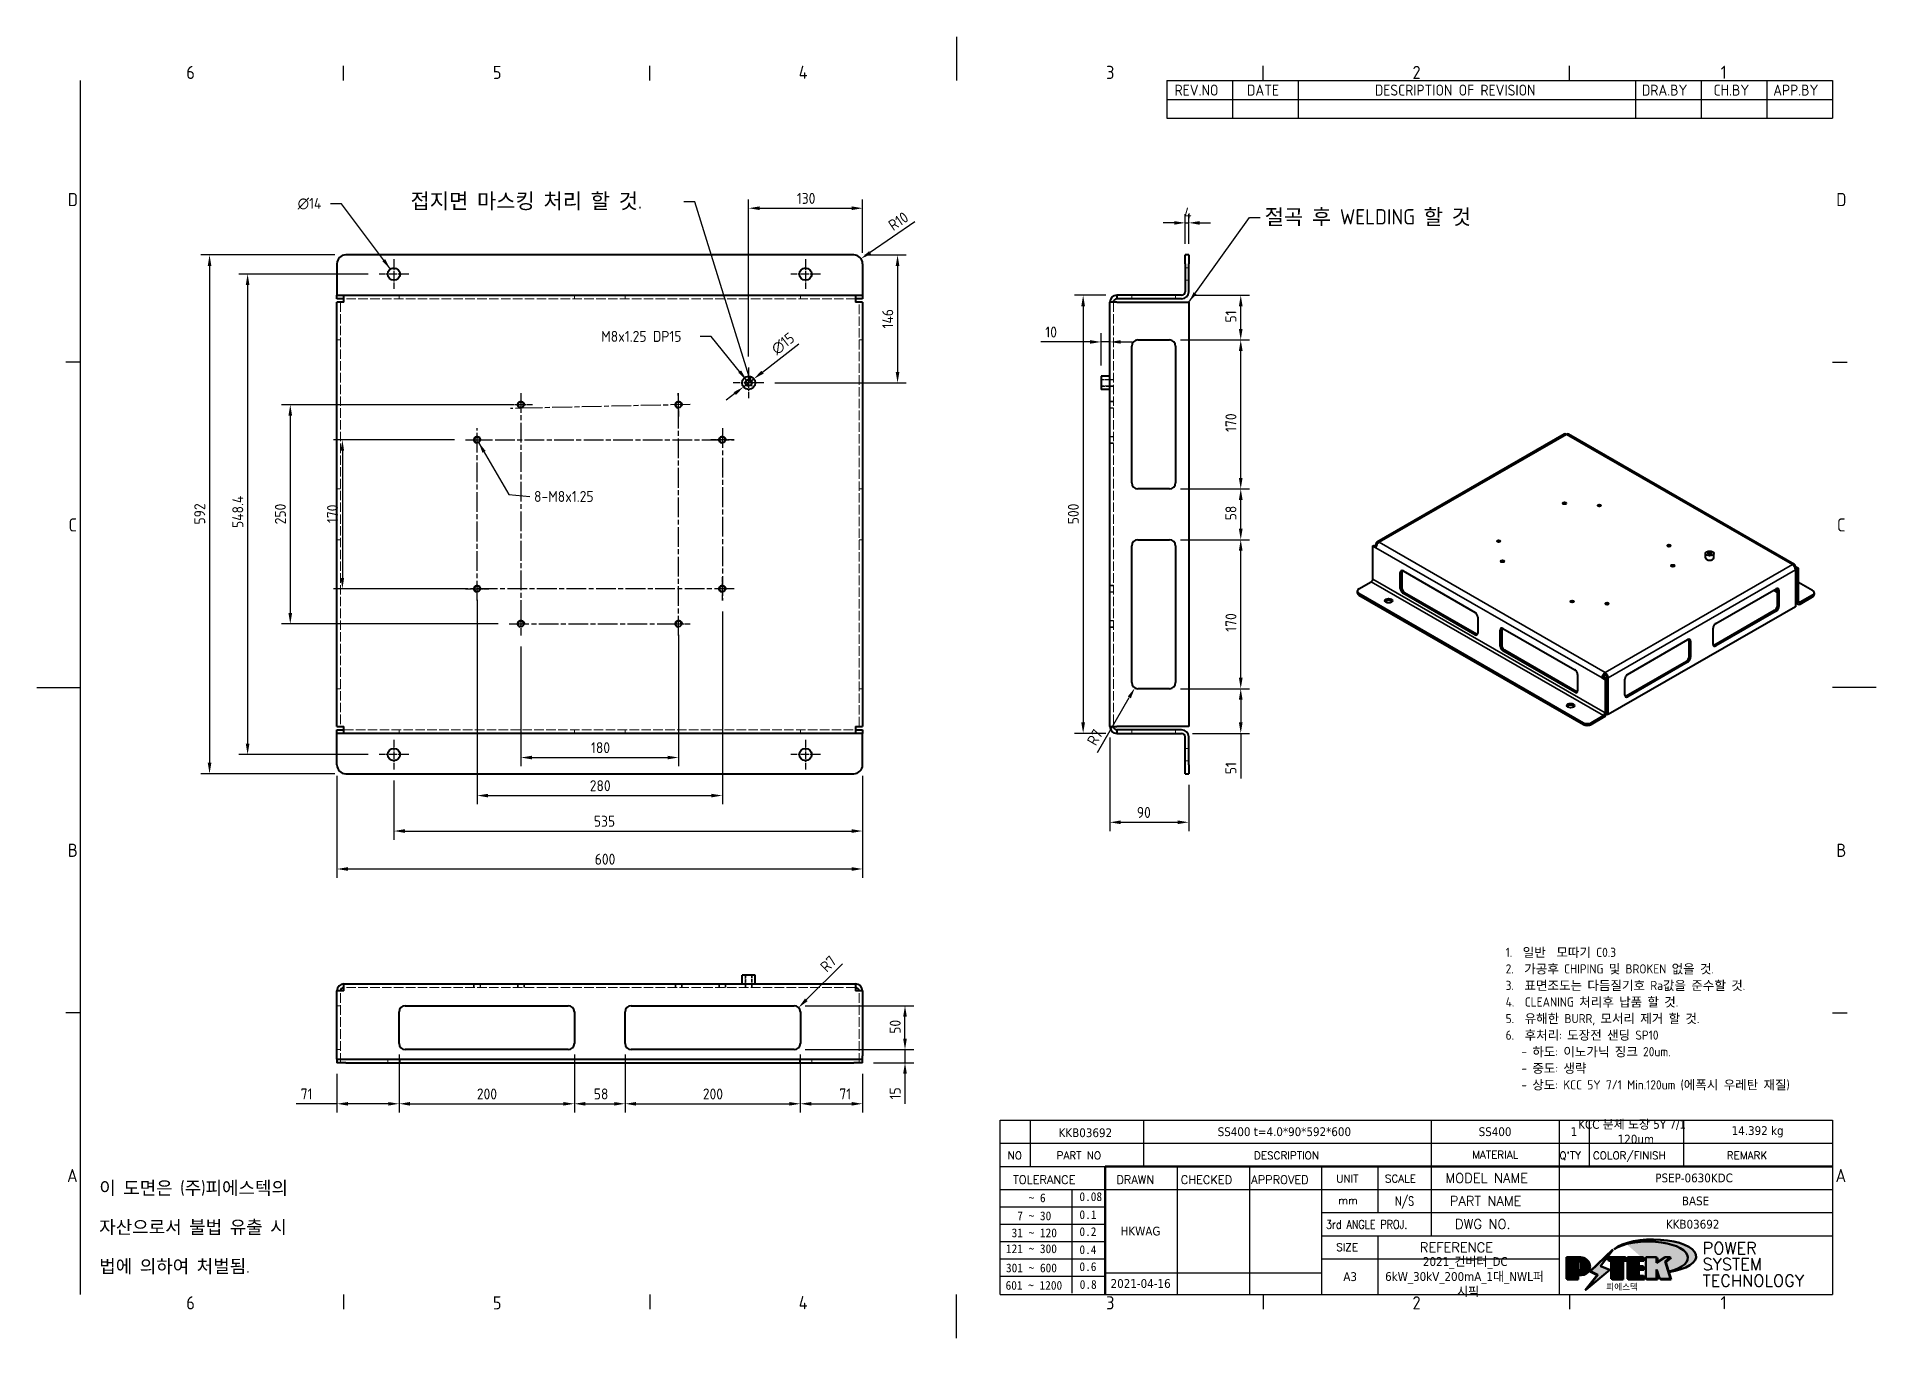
# Model space of a CAD drawing. Header units: millimetres. Extents: x 0 to 2100, y 0 to 1485.
import ezdxf
from ezdxf.enums import TextEntityAlignment as Align

# ---------------------------------------------------------------- set-up
doc = ezdxf.new("R2010")
doc.units = ezdxf.units.MM
doc.header["$LTSCALE"] = 5
doc.linetypes.add('CHAIN', pattern=[0.3543, 0.2362, -0.0295, 0.0591, -0.0295])
doc.linetypes.add('DASHED', pattern=[0.2067, 0.1654, -0.0413])
doc.layers.get('0').update_dxf_attribs({"color": 3, "lineweight": 25})
for name, color, linetype, lineweight in [('가려진 것(ISO)', 2, 'DASHED', 18), ('가시적인 것(ISO)', 3, 'Continuous', 40), ('가시적인 좁은 것(ISO)', 3, 'Continuous', 35), ('경계(ISO)', 7, 'Continuous', 25), ('기호(ISO)', 5, 'Continuous', 25), ('제목(ISO)', 5, 'Continuous', 50), ('중심 표식(ISO)', 1, 'Continuous', 25), ('중심선(ISO)', 1, 'Continuous', 25), ('치수(ISO)', 2, 'Continuous', 25), ('해치(ISO)', 7, 'Continuous', 18)]:
    doc.layers.add(name, color=color, linetype=linetype, lineweight=lineweight)
doc.styles.add('HAN_291', font='')
doc.styles.add('HAN_370', font='', dxfattribs={"width": 2})
doc.styles.add('ISO Proportional', font='arial.ttf')
doc.styles.add('ISO ProportionalPSTEK', font='isocp.shx')
doc.styles.add('RC_284', font='ROMANC.shx')
doc.styles.add('RC_287', font='ROMANC.shx')
doc.styles.add('RC_292', font='ROMANC.shx')
doc.styles.add('ROMANT_294', font='romant.shx')
doc.styles.add('문자 텍스트_PSTEK_POSCO', font='isocp.shx')
doc.styles.add('치수 텍스트_PSTEK_POSCO', font='isocp.shx')
doc.styles.add('텍스트 스타일198', font='tahoma.ttf')
doc.styles.add('텍스트 스타일333', font='ROMANC.shx', dxfattribs={"width": 0.8})
doc.styles.get('HAN_291').set_extended_font_data('GulimChe')
doc.styles.get('HAN_370').set_extended_font_data('GulimChe')
doc.dimstyles.new('치수_PSTEK_POSCO', dxfattribs={"dimscale": 5, "dimtxt": 2.5, "dimasz": 2.5, "dimexe": 2, "dimexo": 2.5, "dimgap": 1, "dimtad": 1, "dimrnd": 1e-08, "dimdsep": 46, "dimtxsty": '치수 텍스트_PSTEK_POSCO', "dimcen": 0.09, "dimdle": 10, "dimclrd": 7, "dimclre": 7, "dimclrt": 2, "dimadec": 1, "dimazin": 2, "dimtfac": 1, "dimtmove": 0, "dimatfit": 3, "dimfxl": 0, "dimtolj": 1, "dimlwd": -1, "dimlwe": -1, "dimarcsym": 0})
doc.dimstyles.new('치수_PSTEK_POSCO$7', dxfattribs={"dimscale": 5, "dimtxt": 2.5, "dimasz": 2.5, "dimexe": 2, "dimexo": 2.5, "dimgap": 1, "dimtad": 1, "dimrnd": 1e-08, "dimdsep": 46, "dimtxsty": '치수 텍스트_PSTEK_POSCO', "dimcen": 0.09, "dimdle": 10, "dimclrd": 7, "dimclre": 7, "dimclrt": 2, "dimadec": 1, "dimazin": 2, "dimtfac": 1, "dimtmove": 0, "dimatfit": 3, "dimfxl": 0, "dimtolj": 1, "dimlwd": -1, "dimlwe": -1, "dimarcsym": 0})

msp = doc.modelspace()

# ---------------------------------------------------------------- texts
at = {"layer": '기호(ISO)', "color": 2, "char_height": 17.5, "attachment_point": 4, "style": '치수 텍스트_PSTEK_POSCO'}
for s, insert, width in [('{\\fISOCP|b0|i0;\\H17.5000;접지면 마스킹 처리 할 것.}', (426.7005, 1296.6915), 307.053018), ('{\\fISOCP|b0|i0;\\H17.5000;절곡 후 WELDING 할 것}', (1401.8562, 1278.6556), 267.318225)]:
    msp.add_mtext(s, dxfattribs=dict(at, insert=insert, width=width))
at = {"layer": '기호(ISO)', "color": 2, "char_height": 12.5, "attachment_point": 4, "line_spacing_factor": 0.4375, "style": '치수 텍스트_PSTEK_POSCO'}
for s, insert, width in [('{\\fAIGDT|b0|i0;\\H12.5000;n\\fisocp|b0|i0;\\H12.5000;14}', (297.8933, 1294.5581), 32.38607), ('{M8x1.25 DP15}', (644.2827, 1143.1604), 108.042313), ('{8-M8x1.25}', (567.7015, 960.4877), 82.792313)]:
    msp.add_mtext(s, dxfattribs=dict(at, insert=insert, width=width))
at = {"layer": '기호(ISO)', "color": 7, "insert": (71.3114, 125.93), "char_height": 15.000001, "width": 258.200264, "attachment_point": 4, "line_spacing_factor": 1.78626, "style": '문자 텍스트_PSTEK_POSCO'}
msp.add_mtext('{이 도면은 (주)피에스텍의\\P자산으로서 불법 유출 시 \\P법에 의하여 처벌됨.}', dxfattribs=at)

# ---------------------------------------------------------------- blocks, each defined once
blk = doc.blocks.new('경계 Default Border')
at = {"layer": '경계(ISO)'}
for p, q in [((70, 287), (70, 290.4)), ((140, 287), (140, 290.4)), ((280, 287), (280, 290.4)), ((350, 287), (350, 290.4)), ((10, 222.75), (6.6, 222.75)), ((410, 222.75), (413.4, 222.75)), ((10, 74.25), (6.6, 74.25)), ((410, 74.25), (413.4, 74.25)), ((70, 10), (70, 6.6)), ((140, 10), (140, 6.6)), ((280, 10), (280, 6.6)), ((350, 10), (350, 6.6))]:
    blk.add_line(p, q, dxfattribs=at)
at = {"layer": '경계(ISO)', "flags": 128}
for points in [[(210, 297), (210, 287)], [(10, 10), (10, 287)], [(0, 148.5), (10, 148.5)], [(420, 148.5), (410, 148.5)], [(210, 0), (210, 10)]]:
    blk.add_lwpolyline(points, dxfattribs=at)
at = {"layer": '경계(ISO)', "color": 2, "char_height": 3, "attachment_point": 7, "style": '문자 텍스트_PSTEK_POSCO'}
for s, insert in [('6', (34.14, 287.37)), ('5', (104.14, 287.37)), ('4', (173.97, 287.4)), ('3', (244.17, 287.37)), ('2', (314.13, 287.37)), ('1', (384.49, 287.4)), ('D', (7.08, 258.35)), ('D', (410.88, 258.35)), ('C', (7.24, 184.1)), ('C', (411.04, 184.1)), ('B', (7.08, 109.85)), ('B', (410.88, 109.85)), ('A', (6.91, 35.62)), ('A', (410.71, 35.62)), ('6', (34.14, 6.57)), ('5', (104.14, 6.57)), ('4', (173.97, 6.6)), ('3', (244.17, 6.57)), ('2', (314.13, 6.57)), ('1', (384.49, 6.6))]:
    blk.add_mtext(s, dxfattribs=dict(at, insert=insert))
blk = doc.blocks.new('제목 블록 PSTEK')
for color, points in [(252, [(317.22, 17.06), (322.03, 21.63), (322.28, 21.94), (317.05, 16.98), (318.75, 16.19), (316, 12.72), (316.34, 13), (318.92, 16.27)]), (5, [(321.62, 17.42), (319.53, 18.25), (322.45, 22.02), (317.22, 17.06), (318.92, 16.27), (316.17, 12.8)]), (1, [(324.48, 19.61), (325.24, 19.61), (325.24, 20.26), (321.23, 20.26), (321.23, 19.61), (321.98, 19.61), (321.98, 15.34), (324.48, 15.34)]), (252, [(321.98, 19.61), (321.4, 19.61), (321.4, 19.46), (321.98, 19.46)]), (252, [(324.66, 19.46), (325.42, 19.46), (325.42, 20.11), (325.24, 20.11), (325.24, 19.61), (324.48, 19.61), (324.48, 15.34), (322.16, 15.34), (322.16, 15.19), (324.66, 15.19)]), (1, [(329.23, 20.26), (325.66, 20.26), (325.66, 15.34), (329.36, 15.34), (329.36, 15.99), (328.11, 15.99), (328.11, 17.56), (329.23, 17.56), (329.23, 18.26), (328.11, 18.26), (328.11, 19.61), (329.23, 19.61)]), (252, [(328.29, 19.46), (329.41, 19.46), (329.41, 20.11), (329.23, 20.11), (329.23, 19.61), (328.11, 19.61), (328.11, 18.26), (328.29, 18.26)]), (252, [(328.29, 17.42), (329.41, 17.42), (329.41, 18.11), (329.23, 18.11), (329.23, 17.56), (328.11, 17.56), (328.11, 15.99), (328.29, 15.99)]), (1, [(332.33, 20.26), (329.86, 20.26), (329.86, 15.34), (332.33, 15.34), (332.33, 17.43), (333.07, 15.34), (335.49, 15.34), (334.25, 19.31), (335.44, 20.26), (334.31, 20.26), (332.33, 19)]), (252, [(332.51, 16.93), (332.33, 17.43), (332.33, 15.34), (330.04, 15.34), (330.04, 15.19), (332.51, 15.19)]), (252, [(332.51, 20.11), (332.33, 20.11), (332.33, 19), (332.51, 19.11)]), (252, [(335.62, 20.11), (335.25, 20.11), (334.25, 19.31), (335.49, 15.34), (333.2, 15.34), (333.25, 15.19), (335.66, 15.19), (334.43, 19.16)]), (252, [(329.54, 15.85), (329.36, 15.85), (329.36, 15.34), (325.83, 15.34), (325.83, 15.19), (329.54, 15.19)])]:
    blk.add_hatch(color=color).paths.add_polyline_path(points)
h = blk.add_hatch(color=1)
edge = h.paths.add_edge_path(flags=0)
edge.add_line((314.22, 19.61), (314.22, 17))
edge.add_line((314.22, 17), (314.35, 17))
edge.add_arc((314.35, 17.65), 0.651, 270, 360)
edge.add_line((315, 17.65), (315, 18.96))
edge.add_arc((314.35, 18.96), 0.651, 0, 90)
edge.add_line((314.35, 19.61), (314.22, 19.61))
edge = h.paths.add_edge_path()
edge.add_arc((314.98, 18.29), 1.97, 270, 450)
edge.add_line((314.98, 20.26), (311.77, 20.26))
edge.add_line((311.77, 20.26), (311.77, 15.34))
edge.add_line((311.77, 15.34), (314.22, 15.34))
edge.add_line((314.22, 15.34), (314.22, 16.32))
edge.add_line((314.22, 16.32), (314.98, 16.32))
h = blk.add_hatch(color=252)
edge = h.paths.add_edge_path()
edge.add_arc((314.98, 18.29), 1.97, 270, 406.8279)
edge.add_arc((315.16, 18.14), 1.97, -90, 53.561, ccw=False)
edge.add_line((315.16, 16.17), (314.4, 16.17))
edge.add_line((314.4, 16.17), (314.4, 15.19))
edge.add_line((314.4, 15.19), (311.94, 15.19))
edge.add_line((311.94, 15.19), (311.94, 15.34))
edge.add_line((311.94, 15.34), (314.22, 15.34))
edge.add_line((314.22, 15.34), (314.22, 16.32))
edge.add_line((314.22, 16.32), (314.98, 16.32))
h = blk.add_hatch(color=252)
edge = h.paths.add_edge_path()
edge.add_line((314.4, 19.46), (314.53, 19.46))
edge.add_arc((314.53, 18.81), 0.651, 60.4189, 90, ccw=False)
edge.add_arc((314.35, 18.96), 0.651, 39.9699, 90)
edge.add_line((314.35, 19.61), (314.22, 19.61))
edge.add_line((314.22, 19.61), (314.22, 17))
edge.add_line((314.22, 17), (314.35, 17))
edge.add_arc((314.35, 17.65), 0.651, 270, 274.6931)
edge.add_line((314.4, 17), (314.4, 19.46))
at = {"layer": '해치(ISO)'}
h = blk.add_hatch(color=140, dxfattribs=at)
edge = h.paths.add_edge_path()
edge.add_ellipse((330.37, 20.16), major_axis=(9.1, 0), ratio=0.40699, start_angle=301.3098, end_angle=507.7437)
edge.add_ellipse((331.53, 20.46), major_axis=(-9.82, 0), ratio=0.39426, start_angle=111.5121, end_angle=334.4703, ccw=False)
edge.add_line((335.14, 16.86), (335.1, 16.99))
at = {"color": 180}
for p, q in [((182.48, 11.79), (182.48, 51.57)), ((182.48, 51.57), (372.48, 51.57)), ((189.27, 51.57), (189.27, 41.01)), ((215.22, 41.01), (215.22, 51.57)), ((280.88, 51.57), (280.88, 41.01)), ((310.09, 51.57), (310.09, 41.01)), ((316.9, 51.57), (316.9, 41.01)), ((338.46, 51.57), (338.46, 41.01)), ((372.48, 51.57), (372.48, 11.79)), ((182.48, 46.29), (372.48, 46.29)), ((182.48, 41.01), (206.45, 41.01)), ((222.94, 11.79), (222.94, 41.01)), ((239.43, 11.79), (239.43, 41.01)), ((255.92, 11.79), (255.92, 41.01)), ((268.69, 41.01), (268.69, 30.45)), ((280.88, 41.01), (280.88, 25.17)), ((310.09, 41.01), (310.09, 11.79)), ((182.48, 35.73), (206.45, 35.73)), ((198.86, 12.03), (198.86, 35.73)), ((206.45, 35.73), (372.48, 35.73)), ((182.48, 31.78), (206.45, 31.78)), ((255.92, 30.45), (372.48, 30.45)), ((182.48, 27.83), (206.45, 27.83)), ((182.48, 23.88), (206.45, 23.88)), ((255.92, 25.17), (372.48, 25.17)), ((268.69, 25.17), (268.69, 11.79)), ((182.48, 19.93), (206.45, 19.93)), ((255.92, 19.89), (310.09, 19.89)), ((182.48, 15.98), (206.45, 15.98)), ((206.45, 16.74), (255.92, 16.74)), ((182.48, 11.79), (372.48, 11.79))]:
    blk.add_line(p, q, dxfattribs=at)
at = {"color": 7, "lineweight": 50}
for p, q in [((206.45, 11.79), (206.45, 41.01)), ((206.45, 41.01), (372.48, 41.01))]:
    blk.add_line(p, q, dxfattribs=at)
at = {"color": 7}
for p, q in [((322.28, 21.94), (317.05, 16.98)), ((322.45, 22.02), (317.22, 17.06)), ((317.22, 17.06), (322.03, 21.63)), ((319.53, 18.25), (322.45, 22.02)), ((322.03, 21.63), (322.28, 21.94)), ((314.98, 20.26), (311.77, 20.26)), ((311.77, 20.26), (311.77, 15.34)), ((314.98, 20.26), (311.77, 20.26)), ((311.77, 20.26), (311.77, 15.34)), ((314.22, 17), (314.22, 19.61)), ((314.22, 19.61), (314.35, 19.61)), ((314.35, 19.61), (314.22, 19.61)), ((314.22, 19.61), (314.22, 17)), ((314.22, 17), (314.22, 19.61)), ((314.22, 19.61), (314.35, 19.61)), ((314.35, 17), (314.22, 17)), ((314.22, 17), (314.35, 17)), ((314.35, 17), (314.22, 17)), ((314.4, 19.46), (314.53, 19.46)), ((314.4, 17), (314.4, 19.46)), ((315, 18.96), (315, 17.65)), ((315, 18.96), (315, 17.65)), ((316.17, 12.8), (321.62, 17.42)), ((317.05, 16.98), (318.75, 16.19)), ((318.92, 16.27), (317.22, 17.06)), ((317.22, 17.06), (318.92, 16.27)), ((321.62, 17.42), (319.53, 18.25)), ((325.24, 20.26), (321.23, 20.26)), ((321.23, 20.26), (321.23, 19.61)), ((325.24, 20.26), (321.23, 20.26)), ((321.23, 20.26), (321.23, 19.61)), ((321.23, 19.61), (321.98, 19.61)), ((321.23, 19.61), (321.98, 19.61)), ((321.4, 19.61), (321.4, 19.46)), ((321.98, 19.61), (321.4, 19.61)), ((321.4, 19.46), (321.98, 19.46)), ((321.98, 19.61), (321.98, 15.34)), ((321.98, 19.46), (321.98, 19.61)), ((321.98, 19.61), (321.98, 15.34)), ((324.48, 19.61), (325.24, 19.61)), ((324.48, 15.34), (324.48, 19.61)), ((325.24, 19.61), (324.48, 19.61)), ((324.48, 19.61), (324.48, 15.34)), ((324.48, 19.61), (325.24, 19.61)), ((324.48, 15.34), (324.48, 19.61)), ((324.66, 19.46), (325.42, 19.46)), ((324.66, 15.19), (324.66, 19.46)), ((325.24, 19.61), (325.24, 20.26)), ((325.24, 19.61), (325.24, 20.26)), ((325.42, 20.11), (325.24, 20.11)), ((325.24, 20.11), (325.24, 19.61)), ((325.42, 19.46), (325.42, 20.11)), ((329.23, 20.26), (325.66, 20.26)), ((325.66, 20.26), (325.66, 15.34)), ((325.66, 20.26), (325.66, 15.34)), ((329.23, 20.26), (325.66, 20.26)), ((328.11, 18.26), (328.11, 19.61)), ((328.11, 19.61), (329.23, 19.61)), ((329.23, 19.61), (328.11, 19.61)), ((328.11, 19.61), (328.11, 18.26)), ((328.11, 18.26), (328.11, 19.61)), ((328.11, 19.61), (329.23, 19.61)), ((329.23, 18.26), (328.11, 18.26)), ((328.11, 18.26), (328.29, 18.26)), ((329.23, 18.26), (328.11, 18.26)), ((328.11, 17.56), (329.23, 17.56)), ((328.11, 15.99), (328.11, 17.56)), ((329.23, 17.56), (328.11, 17.56)), ((328.11, 17.56), (328.11, 15.99)), ((328.11, 17.56), (329.23, 17.56)), ((328.11, 15.99), (328.11, 17.56)), ((328.29, 18.26), (328.29, 19.46)), ((328.29, 19.46), (329.41, 19.46)), ((328.29, 15.99), (328.29, 17.42)), ((328.29, 17.42), (329.41, 17.42)), ((329.23, 19.61), (329.23, 20.26)), ((329.23, 19.61), (329.23, 20.26)), ((329.41, 20.11), (329.23, 20.11)), ((329.23, 20.11), (329.23, 19.61)), ((329.23, 17.56), (329.23, 18.26)), ((329.23, 17.56), (329.23, 18.26)), ((329.41, 18.11), (329.23, 18.11)), ((329.23, 18.11), (329.23, 17.56)), ((329.41, 19.46), (329.41, 20.11)), ((329.41, 17.42), (329.41, 18.11)), ((332.33, 20.26), (329.86, 20.26)), ((329.86, 20.26), (329.86, 15.34)), ((329.86, 20.26), (329.86, 15.34)), ((332.33, 20.26), (329.86, 20.26)), ((334.31, 20.26), (332.33, 19)), ((332.33, 19), (332.33, 20.26)), ((334.31, 20.26), (332.33, 19)), ((332.33, 19), (332.33, 20.26)), ((332.51, 20.11), (332.33, 20.11)), ((332.33, 20.11), (332.33, 19)), ((332.33, 19), (332.51, 19.11)), ((332.33, 17.43), (333.07, 15.34)), ((332.33, 15.34), (332.33, 17.43)), ((332.51, 16.93), (332.33, 17.43)), ((332.33, 17.43), (332.33, 15.34)), ((332.33, 17.43), (333.07, 15.34)), ((332.33, 15.34), (332.33, 17.43)), ((332.51, 19.11), (332.51, 20.11)), ((332.51, 15.19), (332.51, 16.93)), ((334.25, 19.31), (335.44, 20.26)), ((334.25, 19.31), (335.44, 20.26)), ((335.25, 20.11), (334.25, 19.31)), ((335.49, 15.34), (334.25, 19.31)), ((334.25, 19.31), (335.49, 15.34)), ((335.49, 15.34), (334.25, 19.31)), ((335.44, 20.26), (334.31, 20.26)), ((335.44, 20.26), (334.31, 20.26)), ((334.43, 19.16), (335.62, 20.11)), ((335.66, 15.19), (334.43, 19.16)), ((335.62, 20.11), (335.25, 20.11)), ((345.04, 17.5), (344.99, 17.69)), ((311.77, 15.34), (314.22, 15.34)), ((311.77, 15.34), (314.22, 15.34)), ((314.22, 15.34), (311.94, 15.34)), ((311.94, 15.34), (311.94, 15.19)), ((311.94, 15.19), (314.4, 15.19)), ((314.22, 16.32), (314.98, 16.32)), ((314.22, 15.34), (314.22, 16.32)), ((314.98, 16.32), (314.22, 16.32)), ((314.22, 16.32), (314.22, 15.34)), ((314.22, 16.32), (314.98, 16.32)), ((314.22, 15.34), (314.22, 16.32)), ((314.4, 16.17), (315.16, 16.17)), ((314.4, 15.19), (314.4, 16.17)), ((318.75, 16.19), (316, 12.72)), ((316, 12.72), (316.34, 13)), ((318.92, 16.27), (316.17, 12.8)), ((316.34, 13), (318.92, 16.27)), ((321.98, 15.34), (324.48, 15.34)), ((321.98, 15.34), (324.48, 15.34)), ((324.48, 15.34), (322.16, 15.34)), ((322.16, 15.34), (322.16, 15.19)), ((322.16, 15.19), (324.66, 15.19)), ((325.66, 15.34), (329.36, 15.34)), ((325.66, 15.34), (329.36, 15.34)), ((329.36, 15.34), (325.83, 15.34)), ((325.83, 15.34), (325.83, 15.19)), ((325.83, 15.19), (329.54, 15.19)), ((329.36, 15.99), (328.11, 15.99)), ((328.11, 15.99), (328.29, 15.99)), ((329.36, 15.99), (328.11, 15.99)), ((329.36, 15.34), (329.36, 15.99)), ((329.36, 15.34), (329.36, 15.99)), ((329.54, 15.85), (329.36, 15.85)), ((329.36, 15.85), (329.36, 15.34)), ((329.54, 15.19), (329.54, 15.85)), ((329.86, 15.34), (332.33, 15.34)), ((329.86, 15.34), (332.33, 15.34)), ((332.33, 15.34), (330.04, 15.34)), ((330.04, 15.34), (330.04, 15.19)), ((330.04, 15.19), (332.51, 15.19)), ((333.07, 15.34), (335.49, 15.34)), ((333.07, 15.34), (335.49, 15.34)), ((335.49, 15.34), (333.2, 15.34)), ((333.2, 15.34), (333.25, 15.19)), ((333.25, 15.19), (335.66, 15.19))]:
    blk.add_line(p, q, dxfattribs=at)
at = {"color": 5}
for p, q in [((322.45, 22.02), (317.22, 17.06)), ((319.53, 18.25), (322.45, 22.02)), ((316.17, 12.8), (321.62, 17.42)), ((317.22, 17.06), (318.92, 16.27)), ((321.62, 17.42), (319.53, 18.25)), ((318.92, 16.27), (316.17, 12.8))]:
    blk.add_line(p, q, dxfattribs=at)
at = {"color": 1}
for p, q in [((314.98, 20.26), (311.77, 20.26)), ((311.77, 20.26), (311.77, 15.34)), ((314.22, 17), (314.22, 19.61)), ((314.22, 19.61), (314.35, 19.61)), ((314.35, 17), (314.22, 17)), ((315, 18.96), (315, 17.65)), ((325.24, 20.26), (321.23, 20.26)), ((321.23, 20.26), (321.23, 19.61)), ((321.23, 19.61), (321.98, 19.61)), ((321.98, 19.61), (321.98, 15.34)), ((324.48, 19.61), (325.24, 19.61)), ((324.48, 15.34), (324.48, 19.61)), ((325.24, 19.61), (325.24, 20.26)), ((329.23, 20.26), (325.66, 20.26)), ((325.66, 20.26), (325.66, 15.34)), ((328.11, 18.26), (328.11, 19.61)), ((328.11, 19.61), (329.23, 19.61)), ((329.23, 18.26), (328.11, 18.26)), ((328.11, 17.56), (329.23, 17.56)), ((328.11, 15.99), (328.11, 17.56)), ((329.23, 19.61), (329.23, 20.26)), ((329.23, 17.56), (329.23, 18.26)), ((332.33, 20.26), (329.86, 20.26)), ((329.86, 20.26), (329.86, 15.34)), ((334.31, 20.26), (332.33, 19)), ((332.33, 19), (332.33, 20.26)), ((332.33, 17.43), (333.07, 15.34)), ((332.33, 15.34), (332.33, 17.43)), ((334.25, 19.31), (335.44, 20.26)), ((335.49, 15.34), (334.25, 19.31)), ((335.44, 20.26), (334.31, 20.26)), ((311.77, 15.34), (314.22, 15.34)), ((314.22, 16.32), (314.98, 16.32)), ((314.22, 15.34), (314.22, 16.32)), ((321.98, 15.34), (324.48, 15.34)), ((325.66, 15.34), (329.36, 15.34)), ((329.36, 15.99), (328.11, 15.99)), ((329.36, 15.34), (329.36, 15.99)), ((329.86, 15.34), (332.33, 15.34)), ((333.07, 15.34), (335.49, 15.34))]:
    blk.add_line(p, q, dxfattribs=at)
at = {"color": 7}
for centre, radius, start, end in [((314.35, 18.96), 0.651, 0, 90), ((314.35, 18.96), 0.651, 39.9699, 90), ((314.35, 18.96), 0.651, 0, 90), ((314.35, 17.65), 0.651, 270, 0), ((314.35, 17.65), 0.651, 270, 0), ((314.35, 17.65), 0.651, 270, 274.6931), ((314.53, 18.81), 0.651, 60.4189, 90), ((314.98, 18.29), 1.97, 270, 90), ((314.98, 18.29), 1.97, 270, 90), ((314.98, 18.29), 1.97, 270, 46.8279), ((315.16, 18.14), 1.97, 270, 53.561)]:
    blk.add_arc(centre, radius, start, end, dxfattribs=at)
at = {"color": 1}
for centre, radius, start, end in [((314.35, 18.96), 0.651, 0, 90), ((314.35, 17.65), 0.651, 270, 0), ((314.98, 18.29), 1.97, 270, 90)]:
    blk.add_arc(centre, radius, start, end, dxfattribs=at)
at = {"layer": '제목(ISO)', "lineweight": 18}
blk.add_line((182.48, 35.73), (182.48, 11.79), dxfattribs=at)
at = {"layer": '제목(ISO)'}
for p, q in [((322.28, 21.94), (317.05, 16.98)), ((322.45, 22.02), (317.22, 17.06)), ((317.22, 17.06), (322.03, 21.63)), ((319.53, 18.25), (322.45, 22.02)), ((322.03, 21.63), (322.28, 21.94)), ((314.98, 20.26), (311.77, 20.26)), ((311.77, 20.26), (311.77, 15.34)), ((314.22, 17), (314.22, 19.61)), ((314.22, 19.61), (314.35, 19.61)), ((314.35, 19.61), (314.22, 19.61)), ((314.22, 19.61), (314.22, 17)), ((314.35, 17), (314.22, 17)), ((314.22, 17), (314.35, 17)), ((314.4, 19.46), (314.53, 19.46)), ((314.4, 17), (314.4, 19.46)), ((315, 18.96), (315, 17.65)), ((316.17, 12.8), (321.62, 17.42)), ((317.05, 16.98), (318.75, 16.19)), ((317.22, 17.06), (318.92, 16.27)), ((318.92, 16.27), (317.22, 17.06)), ((321.62, 17.42), (319.53, 18.25)), ((325.24, 20.26), (321.23, 20.26)), ((321.23, 20.26), (321.23, 19.61)), ((321.23, 19.61), (321.98, 19.61)), ((321.98, 19.61), (321.4, 19.61)), ((321.4, 19.61), (321.4, 19.46)), ((321.4, 19.46), (321.98, 19.46)), ((321.98, 19.61), (321.98, 15.34)), ((321.98, 19.46), (321.98, 19.61)), ((324.48, 19.61), (325.24, 19.61)), ((324.48, 15.34), (324.48, 19.61)), ((325.24, 19.61), (324.48, 19.61)), ((324.48, 19.61), (324.48, 15.34)), ((324.66, 19.46), (325.42, 19.46)), ((324.66, 15.19), (324.66, 19.46)), ((325.24, 19.61), (325.24, 20.26)), ((325.42, 20.11), (325.24, 20.11)), ((325.24, 20.11), (325.24, 19.61)), ((325.42, 19.46), (325.42, 20.11)), ((329.23, 20.26), (325.66, 20.26)), ((325.66, 20.26), (325.66, 15.34)), ((328.11, 18.26), (328.11, 19.61)), ((328.11, 19.61), (329.23, 19.61)), ((329.23, 19.61), (328.11, 19.61)), ((328.11, 19.61), (328.11, 18.26)), ((329.23, 18.26), (328.11, 18.26)), ((328.11, 18.26), (328.29, 18.26)), ((328.11, 15.99), (328.11, 17.56)), ((328.11, 17.56), (329.23, 17.56)), ((329.23, 17.56), (328.11, 17.56)), ((328.11, 17.56), (328.11, 15.99)), ((328.29, 19.46), (329.41, 19.46)), ((328.29, 18.26), (328.29, 19.46)), ((328.29, 17.42), (329.41, 17.42)), ((328.29, 15.99), (328.29, 17.42)), ((329.23, 19.61), (329.23, 20.26)), ((329.41, 20.11), (329.23, 20.11)), ((329.23, 20.11), (329.23, 19.61)), ((329.23, 17.56), (329.23, 18.26)), ((329.41, 18.11), (329.23, 18.11)), ((329.23, 18.11), (329.23, 17.56)), ((329.41, 19.46), (329.41, 20.11)), ((329.41, 17.42), (329.41, 18.11)), ((332.33, 20.26), (329.86, 20.26)), ((329.86, 20.26), (329.86, 15.34)), ((334.31, 20.26), (332.33, 19)), ((332.33, 19), (332.33, 20.26)), ((332.51, 20.11), (332.33, 20.11)), ((332.33, 20.11), (332.33, 19)), ((332.33, 19), (332.51, 19.11)), ((332.33, 15.34), (332.33, 17.43)), ((332.33, 17.43), (333.07, 15.34)), ((332.51, 16.93), (332.33, 17.43)), ((332.33, 17.43), (332.33, 15.34)), ((332.51, 19.11), (332.51, 20.11)), ((332.51, 15.19), (332.51, 16.93)), ((334.25, 19.31), (335.44, 20.26)), ((335.25, 20.11), (334.25, 19.31)), ((335.49, 15.34), (334.25, 19.31)), ((334.25, 19.31), (335.49, 15.34)), ((335.44, 20.26), (334.31, 20.26)), ((334.43, 19.16), (335.62, 20.11)), ((335.66, 15.19), (334.43, 19.16)), ((335.62, 20.11), (335.25, 20.11)), ((311.77, 15.34), (314.22, 15.34)), ((314.22, 15.34), (311.94, 15.34)), ((311.94, 15.34), (311.94, 15.19)), ((311.94, 15.19), (314.4, 15.19)), ((314.22, 15.34), (314.22, 16.32)), ((314.22, 16.32), (314.98, 16.32)), ((314.98, 16.32), (314.22, 16.32)), ((314.22, 16.32), (314.22, 15.34)), ((314.4, 15.19), (314.4, 16.17)), ((314.4, 16.17), (315.16, 16.17)), ((318.75, 16.19), (316, 12.72)), ((316, 12.72), (316.34, 13)), ((318.92, 16.27), (316.17, 12.8)), ((316.34, 13), (318.92, 16.27)), ((321.98, 15.34), (324.48, 15.34)), ((324.48, 15.34), (322.16, 15.34)), ((322.16, 15.34), (322.16, 15.19)), ((322.16, 15.19), (324.66, 15.19)), ((325.66, 15.34), (329.36, 15.34)), ((329.36, 15.34), (325.83, 15.34)), ((325.83, 15.34), (325.83, 15.19)), ((325.83, 15.19), (329.54, 15.19)), ((329.36, 15.99), (328.11, 15.99)), ((328.11, 15.99), (328.29, 15.99)), ((329.36, 15.34), (329.36, 15.99)), ((329.54, 15.85), (329.36, 15.85)), ((329.36, 15.85), (329.36, 15.34)), ((329.54, 15.19), (329.54, 15.85)), ((329.86, 15.34), (332.33, 15.34)), ((332.33, 15.34), (330.04, 15.34)), ((330.04, 15.34), (330.04, 15.19)), ((330.04, 15.19), (332.51, 15.19)), ((333.07, 15.34), (335.49, 15.34)), ((335.49, 15.34), (333.2, 15.34)), ((333.2, 15.34), (333.25, 15.19)), ((333.25, 15.19), (335.66, 15.19))]:
    blk.add_line(p, q, dxfattribs=at)
at = {"layer": '제목(ISO)', "color": 4}
blk.add_line((335.14, 16.86), (335.1, 16.99), dxfattribs=at)
at = {"layer": '제목(ISO)'}
for centre, radius, start, end in [((314.35, 18.96), 0.651, 0, 90), ((314.35, 18.96), 0.651, 39.9699, 90), ((314.35, 17.65), 0.651, 270, 0), ((314.35, 17.65), 0.651, 270, 274.6931), ((314.53, 18.81), 0.651, 60.4189, 90), ((314.98, 18.29), 1.97, 46.8279, 90), ((314.98, 18.29), 1.97, 270, 46.8279), ((314.98, 18.29), 1.97, 270, 46.8279), ((315.16, 18.14), 1.97, 270, 53.561)]:
    blk.add_arc(centre, radius, start, end, dxfattribs=at)
at = {"layer": '제목(ISO)', "color": 4}
for centre, major_axis, ratio, start_param, end_param in [((331.53, 20.46), (9.82, 0), 0.39426, 5.087845, 8.9792), ((330.37, 20.16), (9.1, 0), 0.40699, 5.258849, 8.861799)]:
    blk.add_ellipse(centre, major_axis=major_axis, ratio=ratio, start_param=start_param, end_param=end_param, dxfattribs=at)
at = {"color": 2}
for s, height, style, p in [('NO', 1.742, 'RC_284', (184.14, 42.62)), ('PART NO', 1.742, 'RC_284', (195.34, 42.62)), ('DESCRIPTION', 1.7424, 'RC_284', (240.4, 42.62)), ("Q'TY", 1.742, 'RC_284', (310.14, 42.62)), ('COLOR/FINISH', 1.7424, 'RC_284', (317.77, 42.62)), ('REMARK', 1.742, 'RC_284', (348.35, 42.62)), (' TOLERANCE', 1.9, 'RC_287', (184.09, 37.01)), ('DRAWN', 1.9, 'RC_287', (208.98, 37.01)), ('CHECKED', 1.9, 'RC_287', (223.69, 37.01)), ('APPROVED', 1.9, 'RC_287', (239.78, 37.01)), ('UNIT', 1.742, 'RC_284', (259.17, 37.34)), ('SCALE', 1.742, 'RC_284', (270.29, 37.34)), ('MODEL NAME', 2.178, 'RC_292', (284.1, 37.25)), ('    ~ 6', 2, 'HAN_291', (183.77, 32.82)), ('0.08', 2, 'HAN_291', (200.55, 33.1)), ('PART NAME', 2.178, 'RC_292', (285.14, 32.03)), ('  7 ~ 30', 2, 'HAN_291', (183.77, 28.71)), ('0.1', 2, 'HAN_291', (200.55, 28.99)), ('mm', 1.742, 'RC_284', (259.65, 32.35)), (' 31 ~ 120', 2, 'HAN_291', (183.77, 24.83)), ('0.2', 2, 'HAN_291', (200.55, 25.11)), (' DWG NO.', 2.178, 'RC_292', (284.81, 26.75)), ('121 ~ 300', 2, 'HAN_291', (183.77, 21.21)), ('0.4', 2, 'HAN_291', (200.55, 21)), ('SIZE', 1.742, 'RC_284', (259.17, 21.69)), ('REFERENCE', 2.178, 'RC_292', (278.27, 21.43)), ('301 ~ 600', 2, 'HAN_291', (183.77, 16.83)), ('0.6', 2, 'HAN_291', (200.55, 17.12)), ('601 ~ 1200', 2, 'HAN_291', (183.68, 12.85)), ('0.8', 2, 'HAN_291', (200.61, 13.06))]:
    blk.add_text(s, height=height, dxfattribs=dict(at, style=style)).set_placement(p)
at = {"color": 2, "style": 'RC_284'}
blk.add_text('MATERIAL', height=1.742, dxfattribs=at).set_placement((295.48, 43.65), align=Align.MIDDLE_CENTER)
at = {"color": 7, "style": '텍스트 스타일333', "width": 0.8}
blk.add_text('N/S', height=2, dxfattribs=at).set_placement((274.78, 33.09), align=Align.MIDDLE_CENTER)
at = {"color": 2, "style": '텍스트 스타일333', "width": 0.8}
blk.add_text('3rd ANGLE PROJ.', height=2, dxfattribs=at).set_placement((256.84, 26.76))
at = {"color": 7, "style": 'ROMANT_294'}
for s, p in [('POWER', (342.83, 20.97)), ('SYSTEM', (342.83, 17.33)), ('TECHNOLOGY', (342.83, 13.57))]:
    blk.add_text(s, height=2.7, dxfattribs=at).set_placement(p)
at = {"color": 7, "insert": (320.85, 14.21), "char_height": 1.4, "attachment_point": 1, "line_spacing_factor": 0.332, "style": 'HAN_370'}
blk.add_mtext('\\fHY견고딕|b0|i0;\\H1.4000;피에스텍', dxfattribs=at)
at = {"layer": '제목(ISO)', "color": 7, "style": '텍스트 스타일198'}
for tag, p in [('4._COLOR_001', (314.44, 49.59)), ('질량\\P3;_001', (349.46, 48.16)), ('부품_번호_001', (195.8, 47.68)), ('설명_001', (232.11, 47.92)), ('재질_001', (291.7, 47.93)), ("3._Q'TY_001", (312.71, 47.92)), ('4._COLOR_002', (323.44, 46.21)), ('1._MODEL_NAME_001', (332.03, 37.37)), ('제목_001', (338.11, 32.12)), ('설계자_001', (209.94, 25.23)), ('부품_번호_001', (334.45, 26.81)), ('시트_크기_001', (260.81, 14.84)), ('프로젝트_002', (270.35, 14.86)), ('프로젝트_001', (278.97, 18.28)), ('작성_날짜_001', (207.66, 13.27)), ('프로젝트_003', (286.78, 11.44))]:
    blk.add_attdef(tag, p, '', height=2, dxfattribs=at)
for tag, p in [('점검자', (231.18, 26.23)), ('엔지니어링_승인자', (247.67, 26.23)), ('점검_날짜', (231.18, 14.27)), ('엔지니어링_승인_날짜', (247.67, 14.27))]:
    blk.add_attdef(tag, text='', height=2, dxfattribs=at).set_placement(p, align=Align.MIDDLE_CENTER)
blk = doc.blocks.new('리비전 내역')
at = {"layer": '기호(ISO)'}
for p, q in [((258, 287), (410, 287)), ((258, 287), (258, 282.72)), ((273, 287), (273, 282.72)), ((288, 287), (288, 282.72)), ((365, 287), (365, 282.72)), ((380, 287), (380, 282.72)), ((395, 287), (395, 282.72)), ((410, 287), (410, 282.72)), ((258, 282.72), (410, 282.72)), ((258, 282.72), (258, 278.44)), ((273, 282.72), (273, 278.44)), ((288, 282.72), (288, 278.44)), ((365, 282.72), (365, 278.44)), ((380, 282.72), (380, 278.44)), ((395, 282.72), (395, 278.44)), ((410, 282.72), (410, 278.44)), ((258, 278.44), (410, 278.44))]:
    blk.add_line(p, q, dxfattribs=at)
at = {"layer": '기호(ISO)', "color": 2, "char_height": 2.5, "attachment_point": 7, "style": 'ISO ProportionalPSTEK'}
for s, insert in [('REV.NO', (259.79, 283.58)), ('DATE', (276.31, 283.58)), ('DESCRIPTION OF REVISION', (305.51, 283.58)), ('DRA.BY', (366.48, 283.58)), ('CH.BY', (382.86, 283.58)), ('APP.BY', (396.48, 283.58))]:
    blk.add_mtext(s, dxfattribs=dict(at, insert=insert))
blk = doc.blocks.new('주석-판금')
at = {"layer": '기호(ISO)', "color": 2, "insert": (-51.12, 25.97), "char_height": 3, "width": 116.6778, "attachment_point": 1, "line_spacing_factor": 1.079651, "style": 'ISO Proportional'}
blk.add_mtext('\\fisocp|b0|i0;\\H3.0000;1.  일반  모따기 C0.3\\P2.  가공후 CHIPING 및 BROKEN 없을 것.\\P3.  표면조도는 다듬질기호 Ra값을 준수할 것.\\P4.  CLEANING 처리후 납품 할 것.\\P5.  유해한 BURR, 모서리 제거 할 것.\\P\\fisocp|b0|i0;\\H3.0000;6.  후처리: 도장전 샌딩 SP10  \\P   - 하도: 이노가닉 징크 20um.\\P   - 중도: 생략\\P   - 상도: KCC 5Y 7/1 Min.120um (에폭시 우레탄 재질) \\P', dxfattribs=at)
blk = doc.blocks.new('*D22')
at = {"layer": 'Defpoints', "color": 0}
for p in [(489.4, 1025.1), (348.9, 855.1), (502.7, 855.1)]:
    blk.add_point(p, dxfattribs=at)
at = {"layer": '치수(ISO)', "color": 7}
for p, q in [((476.9, 1025.1), (338.9, 1025.1)), ((348.9, 1012.6), (348.9, 867.6)), ((490.2, 855.1), (338.9, 855.1))]:
    blk.add_line(p, q, dxfattribs=at)
for points in [[(346.8, 1012.6), (350.9, 1012.6), (348.9, 1025.1)], [(346.8, 867.6), (350.9, 867.6), (348.9, 855.1)]]:
    blk.add_solid(points, dxfattribs=at)
at = {"layer": '치수(ISO)', "color": 2, "insert": (337.6, 930.1), "char_height": 12.5, "attachment_point": 4, "rotation": 90, "style": '치수 텍스트_PSTEK_POSCO'}
blk.add_mtext('\\A1;170', dxfattribs=at)
blk = doc.blocks.new('*D23')
at = {"layer": 'Defpoints', "color": 0}
for p in [(552.7, 1065.1), (289.4, 815.1), (539.4, 815.1)]:
    blk.add_point(p, dxfattribs=at)
at = {"layer": '치수(ISO)', "color": 7}
for p, q in [((540.2, 1065.1), (279.4, 1065.1)), ((289.4, 1052.6), (289.4, 827.6)), ((526.9, 815.1), (279.4, 815.1))]:
    blk.add_line(p, q, dxfattribs=at)
for points in [[(287.3, 1052.6), (291.5, 1052.6), (289.4, 1065.1)], [(287.3, 827.6), (291.5, 827.6), (289.4, 815.1)]]:
    blk.add_solid(points, dxfattribs=at)
at = {"layer": '치수(ISO)', "color": 2, "insert": (278.1, 928.7), "char_height": 12.5, "attachment_point": 4, "rotation": 90, "style": '치수 텍스트_PSTEK_POSCO'}
blk.add_mtext('\\A1;250', dxfattribs=at)
blk = doc.blocks.new('*D24')
at = {"layer": 'Defpoints', "color": 0}
for p in [(552.7, 801.8), (732.7, 815.1), (732.7, 662.6)]:
    blk.add_point(p, dxfattribs=at)
at = {"layer": '치수(ISO)', "color": 7}
for p, q in [((732.7, 802.6), (732.7, 652.6)), ((552.7, 789.3), (552.7, 652.6)), ((565.2, 662.6), (720.2, 662.6))]:
    blk.add_line(p, q, dxfattribs=at)
for points in [[(565.2, 664.6), (565.2, 660.5), (552.7, 662.6)], [(720.2, 664.6), (720.2, 660.5), (732.7, 662.6)]]:
    blk.add_solid(points, dxfattribs=at)
at = {"layer": '치수(ISO)', "color": 2, "insert": (632.7, 673.8), "char_height": 12.5, "attachment_point": 4, "style": '치수 텍스트_PSTEK_POSCO'}
blk.add_mtext('\\A1;180', dxfattribs=at)
blk = doc.blocks.new('*D25')
at = {"layer": 'Defpoints', "color": 0}
for p in [(502.7, 855.1), (782.7, 841.8), (782.7, 619.2)]:
    blk.add_point(p, dxfattribs=at)
at = {"layer": '치수(ISO)', "color": 7}
for p, q in [((502.7, 842.6), (502.7, 609.2)), ((782.7, 829.3), (782.7, 609.2)), ((515.2, 619.2), (770.2, 619.2))]:
    blk.add_line(p, q, dxfattribs=at)
for points in [[(515.2, 621.2), (515.2, 617.1), (502.7, 619.2)], [(770.2, 621.2), (770.2, 617.1), (782.7, 619.2)]]:
    blk.add_solid(points, dxfattribs=at)
at = {"layer": '치수(ISO)', "color": 2, "insert": (631.3, 630.4), "char_height": 12.5, "attachment_point": 4, "style": '치수 텍스트_PSTEK_POSCO'}
blk.add_mtext('\\A1;280', dxfattribs=at)
blk = doc.blocks.new('*D26')
at = {"layer": 'Defpoints', "color": 0}
for p in [(942.7, 654.1), (407.7, 648.9), (942.7, 578.7)]:
    blk.add_point(p, dxfattribs=at)
at = {"layer": '치수(ISO)', "color": 7}
for p, q in [((407.7, 636.4), (407.7, 568.7)), ((942.7, 641.6), (942.7, 568.7)), ((420.2, 578.7), (930.2, 578.7))]:
    blk.add_line(p, q, dxfattribs=at)
for points in [[(420.2, 580.8), (420.2, 576.6), (407.7, 578.7)], [(930.2, 580.8), (930.2, 576.6), (942.7, 578.7)]]:
    blk.add_solid(points, dxfattribs=at)
at = {"layer": '치수(ISO)', "color": 2, "insert": (636, 589.9), "char_height": 12.5, "attachment_point": 4, "style": '치수 텍스트_PSTEK_POSCO'}
blk.add_mtext('\\A1;535', dxfattribs=at)
blk = doc.blocks.new('*D27')
at = {"layer": 'Defpoints', "color": 0}
for p in [(342.7, 654.1), (942.7, 654.1), (942.7, 535.4)]:
    blk.add_point(p, dxfattribs=at)
at = {"layer": '치수(ISO)', "color": 7}
for p, q in [((342.7, 641.6), (342.7, 525.4)), ((942.7, 641.6), (942.7, 525.4)), ((355.2, 535.4), (930.2, 535.4))]:
    blk.add_line(p, q, dxfattribs=at)
for points in [[(355.2, 537.5), (355.2, 533.3), (342.7, 535.4)], [(930.2, 537.5), (930.2, 533.3), (942.7, 535.4)]]:
    blk.add_solid(points, dxfattribs=at)
at = {"layer": '치수(ISO)', "color": 2, "insert": (637, 546.6), "char_height": 12.5, "attachment_point": 4, "style": '치수 텍스트_PSTEK_POSCO'}
blk.add_mtext('\\A1;600', dxfattribs=at)
blk = doc.blocks.new('*D28')
at = {"layer": 'Defpoints', "color": 0}
for p in [(390.7, 1214.3), (240.7, 665.9), (390.7, 665.9)]:
    blk.add_point(p, dxfattribs=at)
at = {"layer": '치수(ISO)', "color": 7}
for p, q in [((378.2, 1214.3), (230.7, 1214.3)), ((240.7, 1201.8), (240.7, 678.4)), ((378.2, 665.9), (230.7, 665.9))]:
    blk.add_line(p, q, dxfattribs=at)
for points in [[(238.6, 1201.8), (242.8, 1201.8), (240.7, 1214.3)], [(238.6, 678.4), (242.8, 678.4), (240.7, 665.9)]]:
    blk.add_solid(points, dxfattribs=at)
at = {"layer": '치수(ISO)', "color": 2, "insert": (229.5, 924.5), "char_height": 12.5, "attachment_point": 4, "rotation": 90, "style": '치수 텍스트_PSTEK_POSCO'}
blk.add_mtext('\\A1;548.4', dxfattribs=at)
blk = doc.blocks.new('*D29')
at = {"layer": 'Defpoints', "color": 0}
for p in [(352.7, 1236.1), (197.2, 644.1), (352.7, 644.1)]:
    blk.add_point(p, dxfattribs=at)
at = {"layer": '치수(ISO)', "color": 7}
for p, q in [((340.2, 1236.1), (187.2, 1236.1)), ((197.2, 1223.6), (197.2, 656.6)), ((340.2, 644.1), (187.2, 644.1))]:
    blk.add_line(p, q, dxfattribs=at)
for points in [[(195.2, 1223.6), (199.3, 1223.6), (197.2, 1236.1)], [(195.2, 656.6), (199.3, 656.6), (197.2, 644.1)]]:
    blk.add_solid(points, dxfattribs=at)
at = {"layer": '치수(ISO)', "color": 2, "insert": (186, 928.5), "char_height": 12.5, "attachment_point": 4, "rotation": 90, "style": '치수 텍스트_PSTEK_POSCO'}
blk.add_mtext('\\A1;592', dxfattribs=at)
blk = doc.blocks.new('*D30')
at = {"layer": 'Defpoints', "color": 0}
for p in [(1233.1, 1190.1), (1194.6, 690.1), (1233.1, 690.1)]:
    blk.add_point(p, dxfattribs=at)
at = {"layer": '치수(ISO)', "color": 7}
for p, q in [((1220.6, 1190.1), (1184.6, 1190.1)), ((1194.6, 1177.6), (1194.6, 702.6)), ((1220.6, 690.1), (1184.6, 690.1))]:
    blk.add_line(p, q, dxfattribs=at)
for points in [[(1192.5, 1177.6), (1196.7, 1177.6), (1194.6, 1190.1)], [(1192.5, 702.6), (1196.7, 702.6), (1194.6, 690.1)]]:
    blk.add_solid(points, dxfattribs=at)
at = {"layer": '치수(ISO)', "color": 2, "insert": (1183.4, 928.8), "char_height": 12.5, "attachment_point": 4, "rotation": 90, "style": '치수 텍스트_PSTEK_POSCO'}
blk.add_mtext('\\A1;500', dxfattribs=at)
blk = doc.blocks.new('*D31')
at = {"layer": 'Defpoints', "color": 0}
for p in [(1293.1, 741.1), (1374.5, 741.1), (1307.1, 690.1)]:
    blk.add_point(p, dxfattribs=at)
at = {"layer": '치수(ISO)', "color": 7}
for p, q in [((1305.6, 741.1), (1384.5, 741.1)), ((1374.5, 728.6), (1374.5, 702.6)), ((1319.6, 690.1), (1384.5, 690.1)), ((1374.5, 690.1), (1374.5, 638.6))]:
    blk.add_line(p, q, dxfattribs=at)
for points in [[(1372.4, 728.6), (1376.6, 728.6), (1374.5, 741.1)], [(1372.4, 702.6), (1376.6, 702.6), (1374.5, 690.1)]]:
    blk.add_solid(points, dxfattribs=at)
at = {"layer": '치수(ISO)', "color": 2, "insert": (1363.3, 643.6), "char_height": 12.5, "attachment_point": 4, "rotation": 90, "style": '치수 텍스트_PSTEK_POSCO'}
blk.add_mtext('\\A1;51', dxfattribs=at)
blk = doc.blocks.new('*D32')
at = {"layer": 'Defpoints', "color": 0}
for p in [(1307.1, 1190.1), (1374.5, 1190.1), (1293.1, 1139.1)]:
    blk.add_point(p, dxfattribs=at)
at = {"layer": '치수(ISO)', "color": 7}
for p, q in [((1319.6, 1190.1), (1384.5, 1190.1)), ((1374.5, 1151.6), (1374.5, 1177.6)), ((1305.6, 1139.1), (1384.5, 1139.1))]:
    blk.add_line(p, q, dxfattribs=at)
for points in [[(1372.4, 1177.6), (1376.6, 1177.6), (1374.5, 1190.1)], [(1372.4, 1151.6), (1376.6, 1151.6), (1374.5, 1139.1)]]:
    blk.add_solid(points, dxfattribs=at)
at = {"layer": '치수(ISO)', "color": 2, "insert": (1363.3, 1159), "char_height": 12.5, "attachment_point": 4, "rotation": 90, "style": '치수 텍스트_PSTEK_POSCO'}
blk.add_mtext('\\A1;51', dxfattribs=at)
blk = doc.blocks.new('*D33')
at = {"layer": 'Defpoints', "color": 0}
for p in [(1293.1, 1139.1), (1374.5, 1139.1), (1293.1, 969.1)]:
    blk.add_point(p, dxfattribs=at)
at = {"layer": '치수(ISO)', "color": 7}
for p, q in [((1305.6, 1139.1), (1384.5, 1139.1)), ((1374.5, 981.6), (1374.5, 1126.6)), ((1305.6, 969.1), (1384.5, 969.1))]:
    blk.add_line(p, q, dxfattribs=at)
for points in [[(1372.4, 1126.6), (1376.6, 1126.6), (1374.5, 1139.1)], [(1372.4, 981.6), (1376.6, 981.6), (1374.5, 969.1)]]:
    blk.add_solid(points, dxfattribs=at)
at = {"layer": '치수(ISO)', "color": 2, "insert": (1363.3, 1034.1), "char_height": 12.5, "attachment_point": 4, "rotation": 90, "style": '치수 텍스트_PSTEK_POSCO'}
blk.add_mtext('\\A1;170', dxfattribs=at)
blk = doc.blocks.new('*D34')
at = {"layer": 'Defpoints', "color": 0}
for p in [(1293.1, 969.1), (1374.5, 969.1), (1293.1, 911.1)]:
    blk.add_point(p, dxfattribs=at)
at = {"layer": '치수(ISO)', "color": 7}
for p, q in [((1305.6, 969.1), (1384.5, 969.1)), ((1374.5, 923.6), (1374.5, 956.6)), ((1305.6, 911.1), (1384.5, 911.1))]:
    blk.add_line(p, q, dxfattribs=at)
for points in [[(1372.4, 956.6), (1376.6, 956.6), (1374.5, 969.1)], [(1372.4, 923.6), (1376.6, 923.6), (1374.5, 911.1)]]:
    blk.add_solid(points, dxfattribs=at)
at = {"layer": '치수(ISO)', "color": 2, "insert": (1363.3, 933.3), "char_height": 12.5, "attachment_point": 4, "rotation": 90, "style": '치수 텍스트_PSTEK_POSCO'}
blk.add_mtext('\\A1;58', dxfattribs=at)
blk = doc.blocks.new('*D35')
at = {"layer": 'Defpoints', "color": 0}
for p in [(1293.1, 911.1), (1374.5, 911.1), (1293.1, 741.1)]:
    blk.add_point(p, dxfattribs=at)
at = {"layer": '치수(ISO)', "color": 7}
for p, q in [((1305.6, 911.1), (1384.5, 911.1)), ((1374.5, 753.6), (1374.5, 898.6)), ((1305.6, 741.1), (1384.5, 741.1))]:
    blk.add_line(p, q, dxfattribs=at)
for points in [[(1372.4, 898.6), (1376.6, 898.6), (1374.5, 911.1)], [(1372.4, 753.6), (1376.6, 753.6), (1374.5, 741.1)]]:
    blk.add_solid(points, dxfattribs=at)
at = {"layer": '치수(ISO)', "color": 2, "insert": (1363.3, 806.1), "char_height": 12.5, "attachment_point": 4, "rotation": 90, "style": '치수 텍스트_PSTEK_POSCO'}
blk.add_mtext('\\A1;170', dxfattribs=at)
blk = doc.blocks.new('*D36')
at = {"layer": 'Defpoints', "color": 0}
for p in [(932.7, 1226.1), (941, 1231.7)]:
    blk.add_point(p, dxfattribs=at)
at = {"layer": '치수(ISO)', "color": 7}
blk.add_line((1002.3, 1273.8), (951.3, 1238.8), dxfattribs=at)
blk.add_solid([(950.1, 1240.5), (952.5, 1237.1), (941, 1231.7)], dxfattribs=at)
at = {"layer": '치수(ISO)', "color": 2, "insert": (974.3, 1268.2), "char_height": 12.5, "attachment_point": 4, "rotation": 34.4083, "style": '치수 텍스트_PSTEK_POSCO'}
blk.add_mtext('\\A1;R10', dxfattribs=at)
blk = doc.blocks.new('*D37')
at = {"layer": 'Defpoints', "color": 0}
for p in [(1315.1, 1272.7), (1311.1, 1236.1), (1315.1, 1236.1)]:
    blk.add_point(p, dxfattribs=at)
at = {"layer": '치수(ISO)', "color": 7}
for p, q in [((1311.1, 1248.6), (1311.1, 1282.7)), ((1315.1, 1248.6), (1315.1, 1282.7)), ((1298.6, 1272.7), (1286.1, 1272.7)), ((1311.1, 1272.7), (1315.1, 1272.7)), ((1327.6, 1272.7), (1340.1, 1272.7))]:
    blk.add_line(p, q, dxfattribs=at)
for points in [[(1298.6, 1274.7), (1298.6, 1270.6), (1311.1, 1272.7)], [(1327.6, 1274.7), (1327.6, 1270.6), (1315.1, 1272.7)]]:
    blk.add_solid(points, dxfattribs=at)
at = {"layer": '치수(ISO)', "color": 2, "insert": (1309.9, 1283.9), "char_height": 12.5, "attachment_point": 4, "style": '치수 텍스트_PSTEK_POSCO'}
blk.add_mtext('\\A1;4', dxfattribs=at)
blk = doc.blocks.new('*D38')
at = {"layer": 'Defpoints', "color": 0}
for p in [(413.7, 336.3), (342.7, 314.3), (413.7, 267.5)]:
    blk.add_point(p, dxfattribs=at)
at = {"layer": '치수(ISO)', "color": 7}
for p, q in [((413.7, 323.8), (413.7, 257.5)), ((342.7, 301.8), (342.7, 257.5)), ((342.7, 267.5), (296.3, 267.5)), ((401.2, 267.5), (355.2, 267.5))]:
    blk.add_line(p, q, dxfattribs=at)
for points in [[(355.2, 269.5), (355.2, 265.4), (342.7, 267.5)], [(401.2, 269.5), (401.2, 265.4), (413.7, 267.5)]]:
    blk.add_solid(points, dxfattribs=at)
at = {"layer": '치수(ISO)', "color": 2, "insert": (301.3, 278.7), "char_height": 12.5, "attachment_point": 4, "style": '치수 텍스트_PSTEK_POSCO'}
blk.add_mtext('\\A1;71', dxfattribs=at)
blk = doc.blocks.new('*D39')
at = {"layer": 'Defpoints', "color": 0}
for p in [(413.7, 336.3), (613.7, 336.3), (613.7, 267.5)]:
    blk.add_point(p, dxfattribs=at)
at = {"layer": '치수(ISO)', "color": 7}
for p, q in [((413.7, 323.8), (413.7, 257.5)), ((613.7, 323.8), (613.7, 257.5)), ((426.2, 267.5), (601.2, 267.5))]:
    blk.add_line(p, q, dxfattribs=at)
for points in [[(426.2, 269.5), (426.2, 265.4), (413.7, 267.5)], [(601.2, 269.5), (601.2, 265.4), (613.7, 267.5)]]:
    blk.add_solid(points, dxfattribs=at)
at = {"layer": '치수(ISO)', "color": 2, "insert": (502.4, 278.7), "char_height": 12.5, "attachment_point": 4, "style": '치수 텍스트_PSTEK_POSCO'}
blk.add_mtext('\\A1;200', dxfattribs=at)
blk = doc.blocks.new('*D40')
at = {"layer": 'Defpoints', "color": 0}
for p in [(613.7, 336.3), (671.7, 336.3), (671.7, 267.5)]:
    blk.add_point(p, dxfattribs=at)
at = {"layer": '치수(ISO)', "color": 7}
for p, q in [((613.7, 323.8), (613.7, 257.5)), ((671.7, 323.8), (671.7, 257.5)), ((626.2, 267.5), (659.2, 267.5))]:
    blk.add_line(p, q, dxfattribs=at)
for points in [[(626.2, 269.5), (626.2, 265.4), (613.7, 267.5)], [(659.2, 269.5), (659.2, 265.4), (671.7, 267.5)]]:
    blk.add_solid(points, dxfattribs=at)
at = {"layer": '치수(ISO)', "color": 2, "insert": (635.9, 278.7), "char_height": 12.5, "attachment_point": 4, "style": '치수 텍스트_PSTEK_POSCO'}
blk.add_mtext('\\A1;58', dxfattribs=at)
blk = doc.blocks.new('*D41')
at = {"layer": 'Defpoints', "color": 0}
for p in [(671.7, 336.3), (871.7, 336.3), (871.7, 267.5)]:
    blk.add_point(p, dxfattribs=at)
at = {"layer": '치수(ISO)', "color": 7}
for p, q in [((671.7, 323.8), (671.7, 257.5)), ((871.7, 323.8), (871.7, 257.5)), ((684.2, 267.5), (859.2, 267.5))]:
    blk.add_line(p, q, dxfattribs=at)
for points in [[(684.2, 269.5), (684.2, 265.4), (671.7, 267.5)], [(859.2, 269.5), (859.2, 265.4), (871.7, 267.5)]]:
    blk.add_solid(points, dxfattribs=at)
at = {"layer": '치수(ISO)', "color": 2, "insert": (760.4, 278.7), "char_height": 12.5, "attachment_point": 4, "style": '치수 텍스트_PSTEK_POSCO'}
blk.add_mtext('\\A1;200', dxfattribs=at)
blk = doc.blocks.new('*D42')
at = {"layer": 'Defpoints', "color": 0}
for p in [(871.7, 336.3), (942.7, 314.3), (942.7, 267.5)]:
    blk.add_point(p, dxfattribs=at)
at = {"layer": '치수(ISO)', "color": 7}
for p, q in [((871.7, 323.8), (871.7, 257.5)), ((942.7, 301.8), (942.7, 257.5)), ((884.2, 267.5), (930.2, 267.5))]:
    blk.add_line(p, q, dxfattribs=at)
for points in [[(884.2, 269.5), (884.2, 265.4), (871.7, 267.5)], [(930.2, 269.5), (930.2, 265.4), (942.7, 267.5)]]:
    blk.add_solid(points, dxfattribs=at)
at = {"layer": '치수(ISO)', "color": 2, "insert": (916.3, 278.7), "char_height": 12.5, "attachment_point": 4, "style": '치수 텍스트_PSTEK_POSCO'}
blk.add_mtext('\\A1;71', dxfattribs=at)
blk = doc.blocks.new('*D43')
at = {"layer": 'Defpoints', "color": 0}
for p in [(864.7, 329.3), (991.2, 329.3), (942.7, 314.3)]:
    blk.add_point(p, dxfattribs=at)
at = {"layer": '치수(ISO)', "color": 7}
for p, q in [((991.2, 341.8), (991.2, 354.3)), ((877.2, 329.3), (1001.2, 329.3)), ((991.2, 329.3), (991.2, 314.3)), ((955.2, 314.3), (1001.2, 314.3)), ((991.2, 301.8), (991.2, 267.5))]:
    blk.add_line(p, q, dxfattribs=at)
for points in [[(989.1, 341.8), (993.3, 341.8), (991.2, 329.3)], [(989.1, 301.8), (993.3, 301.8), (991.2, 314.3)]]:
    blk.add_solid(points, dxfattribs=at)
at = {"layer": '치수(ISO)', "color": 2, "insert": (980, 272.5), "char_height": 12.5, "attachment_point": 4, "rotation": 90, "style": '치수 텍스트_PSTEK_POSCO'}
blk.add_mtext('\\A1;15', dxfattribs=at)
blk = doc.blocks.new('*D44')
at = {"layer": 'Defpoints', "color": 0}
for p in [(864.7, 379.3), (991.2, 379.3), (864.7, 329.3)]:
    blk.add_point(p, dxfattribs=at)
at = {"layer": '치수(ISO)', "color": 7}
for p, q in [((877.2, 379.3), (1001.2, 379.3)), ((991.2, 341.8), (991.2, 366.8)), ((877.2, 329.3), (1001.2, 329.3))]:
    blk.add_line(p, q, dxfattribs=at)
for points in [[(989.1, 366.8), (993.3, 366.8), (991.2, 379.3)], [(989.1, 341.8), (993.3, 341.8), (991.2, 329.3)]]:
    blk.add_solid(points, dxfattribs=at)
at = {"layer": '치수(ISO)', "color": 2, "insert": (980, 347.4), "char_height": 12.5, "attachment_point": 4, "rotation": 90, "style": '치수 텍스트_PSTEK_POSCO'}
blk.add_mtext('\\A1;50', dxfattribs=at)
blk = doc.blocks.new('*D45')
at = {"layer": 'Defpoints', "color": 0}
for p in [(864.7, 372.3), (869.7, 377.2)]:
    blk.add_point(p, dxfattribs=at)
at = {"layer": '치수(ISO)', "color": 7}
blk.add_line((919.7, 427.3), (878.5, 386.1), dxfattribs=at)
blk.add_solid([(877, 387.5), (880, 384.6), (869.7, 377.2)], dxfattribs=at)
at = {"layer": '치수(ISO)', "color": 2, "insert": (897.6, 421.1), "char_height": 12.5, "attachment_point": 4, "rotation": 45, "style": '치수 텍스트_PSTEK_POSCO'}
blk.add_mtext('\\A1;R7', dxfattribs=at)
blk = doc.blocks.new('*D46')
at = {"layer": 'Defpoints', "color": 0}
for p in [(1253.6, 742), (1257.1, 748.1)]:
    blk.add_point(p, dxfattribs=at)
at = {"layer": '치수(ISO)', "color": 7}
blk.add_line((1211, 668.2), (1247.3, 731.2), dxfattribs=at)
blk.add_solid([(1245.5, 732.3), (1249.1, 730.2), (1253.6, 742)], dxfattribs=at)
at = {"layer": '치수(ISO)', "color": 2, "insert": (1203.7, 678.2), "char_height": 12.5, "attachment_point": 4, "rotation": 60, "style": '치수 텍스트_PSTEK_POSCO'}
blk.add_mtext('\\A1;R7', dxfattribs=at)
blk = doc.blocks.new('*D47')
at = {"layer": 'Defpoints', "color": 0}
for p in [(1225.1, 698.1), (1315.1, 644.1), (1315.1, 588.7)]:
    blk.add_point(p, dxfattribs=at)
at = {"layer": '치수(ISO)', "color": 7}
for p, q in [((1225.1, 685.6), (1225.1, 578.7)), ((1315.1, 631.6), (1315.1, 578.7)), ((1237.6, 588.7), (1302.6, 588.7))]:
    blk.add_line(p, q, dxfattribs=at)
for points in [[(1237.6, 590.8), (1237.6, 586.6), (1225.1, 588.7)], [(1302.6, 590.8), (1302.6, 586.6), (1315.1, 588.7)]]:
    blk.add_solid(points, dxfattribs=at)
at = {"layer": '치수(ISO)', "color": 2, "insert": (1255.9, 599.9), "char_height": 12.5, "attachment_point": 4, "style": '치수 텍스트_PSTEK_POSCO'}
blk.add_mtext('\\A1;90', dxfattribs=at)
blk = doc.blocks.new('*D48')
at = {"layer": 'Defpoints', "color": 0}
for p in [(942.7, 1289.4), (942.7, 1226.1), (812.7, 1107.6)]:
    blk.add_point(p, dxfattribs=at)
at = {"layer": '치수(ISO)', "color": 7}
for p, q in [((812.7, 1120.1), (812.7, 1299.4)), ((825.2, 1289.4), (930.2, 1289.4)), ((942.7, 1238.6), (942.7, 1299.4))]:
    blk.add_line(p, q, dxfattribs=at)
for points in [[(825.2, 1291.5), (825.2, 1287.3), (812.7, 1289.4)], [(930.2, 1291.5), (930.2, 1287.3), (942.7, 1289.4)]]:
    blk.add_solid(points, dxfattribs=at)
at = {"layer": '치수(ISO)', "color": 2, "insert": (867.7, 1300.6), "char_height": 12.5, "attachment_point": 4, "style": '치수 텍스트_PSTEK_POSCO'}
blk.add_mtext('\\A1;130', dxfattribs=at)
blk = doc.blocks.new('*D49')
at = {"layer": 'Defpoints', "color": 0}
for p in [(932.7, 1236.1), (830.2, 1090.1), (982.7, 1090.1)]:
    blk.add_point(p, dxfattribs=at)
at = {"layer": '치수(ISO)', "color": 7}
for p, q in [((945.2, 1236.1), (992.7, 1236.1)), ((982.7, 1223.6), (982.7, 1102.6)), ((842.7, 1090.1), (992.7, 1090.1))]:
    blk.add_line(p, q, dxfattribs=at)
for points in [[(980.6, 1223.6), (984.8, 1223.6), (982.7, 1236.1)], [(980.6, 1102.6), (984.8, 1102.6), (982.7, 1090.1)]]:
    blk.add_solid(points, dxfattribs=at)
at = {"layer": '치수(ISO)', "color": 2, "insert": (971.5, 1152.2), "char_height": 12.5, "attachment_point": 4, "rotation": 90, "style": '치수 텍스트_PSTEK_POSCO'}
blk.add_mtext('\\A1;146', dxfattribs=at)
blk = doc.blocks.new('*D50')
at = {"layer": 'Defpoints', "color": 0}
for p in [(1225.1, 1182.1), (1225.1, 1136.8), (1215.1, 1097.6)]:
    blk.add_point(p, dxfattribs=at)
at = {"layer": '치수(ISO)', "color": 7}
for p, q in [((1225.1, 1169.6), (1225.1, 1126.8)), ((1202.6, 1136.8), (1146.4, 1136.8)), ((1215.1, 1110.1), (1215.1, 1146.8)), ((1225.1, 1136.8), (1215.1, 1136.8)), ((1237.6, 1136.8), (1250.1, 1136.8))]:
    blk.add_line(p, q, dxfattribs=at)
for points in [[(1202.6, 1138.9), (1202.6, 1134.8), (1215.1, 1136.8)], [(1237.6, 1138.9), (1237.6, 1134.8), (1225.1, 1136.8)]]:
    blk.add_solid(points, dxfattribs=at)
at = {"layer": '치수(ISO)', "color": 2, "insert": (1151.4, 1148.1), "char_height": 12.5, "attachment_point": 4, "style": '치수 텍스트_PSTEK_POSCO'}
blk.add_mtext('\\A1;10', dxfattribs=at)
blk = doc.blocks.new('*D51')
at = {"layer": 'Defpoints', "color": 0}
for p in [(818.6, 1094.7), (806.8, 1085.5)]:
    blk.add_point(p, dxfattribs=at)
at = {"layer": '치수(ISO)', "color": 7}
for p, q in [((828.5, 1102.4), (870.1, 1134.7)), ((806.8, 1085.5), (818.6, 1094.7)), ((796.9, 1077.8), (787.1, 1070.2))]:
    blk.add_line(p, q, dxfattribs=at)
for points in [[(827.2, 1104), (829.8, 1100.7), (818.6, 1094.7)], [(795.6, 1079.5), (798.2, 1076.2), (806.8, 1085.5)]]:
    blk.add_solid(points, dxfattribs=at)
at = {"layer": '치수(ISO)', "color": 2, "insert": (841.1, 1126.4), "char_height": 12.5, "attachment_point": 4, "rotation": 37.8554, "style": '치수 텍스트_PSTEK_POSCO'}
blk.add_mtext('\\A1;∅15', dxfattribs=at)

# ---------------------------------------------------------------- dimensions: what is measured, and where the dimension line sits
at = {"layer": '치수(ISO)', "color": 7}
for base, p1, p2, angle, override, picture, middle in [((942.7156, 1289.3977), (812.7156, 1107.5981), (942.7156, 1226.0981), 180, {"dimdec": 2, "dimtp": 0, "dimtm": 0, "dimtdec": 2, "dimtofl": 0, "dimatfit": 1}, '*D48', (877.7156, 1289.3977)), ((1315.0568, 1272.6542), (1311.0568, 1236.0981), (1315.0568, 1236.0981), 180, {"dimdec": 2, "dimtp": 0, "dimtm": 0, "dimtdec": 2, "dimtofl": 1, "dimatfit": 1}, '*D37', (1313.0568, 1272.6542)), ((197.2432, 644.0981), (352.7156, 1236.0981), (352.7156, 644.0981), 90, {"dimdec": 2, "dimtp": 0, "dimtm": 0, "dimtdec": 2, "dimtofl": 0, "dimatfit": 1}, '*D29', (197.2432, 940.0981)), ((982.7156, 1090.0981), (932.7156, 1236.0981), (830.2156, 1090.0981), 90, {"dimdec": 2, "dimtp": 0, "dimtm": 0, "dimtdec": 2, "dimtofl": 0, "dimatfit": 1}, '*D49', (982.7156, 1163.0981)), ((240.7156, 665.8981), (390.7156, 1214.2981), (390.7156, 665.8981), 90, {"dimdec": 2, "dimtp": 0, "dimtm": 0, "dimtdec": 2, "dimtofl": 0, "dimatfit": 1}, '*D28', (240.7156, 943.2303)), ((1194.6112, 690.0981), (1233.0568, 1190.0981), (1233.0568, 690.0981), 90, {"dimdec": 2, "dimtp": 0, "dimtm": 0, "dimtdec": 2, "dimtofl": 0, "dimatfit": 1}, '*D30', (1194.6112, 940.0981)), ((1374.5087, 1190.0981), (1293.0568, 1139.0981), (1307.0568, 1190.0981), 90, {"dimdec": 2, "dimtp": 0, "dimtm": 0, "dimtdec": 2, "dimtofl": 0, "dimatfit": 1}, '*D32', (1374.5087, 1164.5981)), ((1374.5087, 1139.0981), (1293.0568, 969.0981), (1293.0568, 1139.0981), 90, {"dimdec": 2, "dimtp": 0, "dimtm": 0, "dimtdec": 2, "dimtofl": 0, "dimatfit": 1}, '*D33', (1374.5087, 1044.1481)), ((289.3921, 815.0981), (552.7156, 1065.0981), (539.3921, 815.0981), 90, {"dimdec": 2, "dimtp": 0, "dimtm": 0, "dimtdec": 2, "dimtofl": 0, "dimatfit": 1}, '*D23', (289.3921, 940.0981)), ((348.8604, 855.0981), (489.3921, 1025.0981), (502.7156, 855.0981), 90, {"dimdec": 2, "dimtp": 0, "dimtm": 0, "dimtdec": 2, "dimtofl": 0, "dimatfit": 1}, '*D22', (348.8604, 940.0981)), ((1374.5087, 969.0981), (1293.0568, 911.0981), (1293.0568, 969.0981), 90, {"dimdec": 2, "dimtp": 0, "dimtm": 0, "dimtdec": 2, "dimtofl": 0, "dimatfit": 1}, '*D34', (1374.5087, 940.1481)), ((1374.5087, 911.0981), (1293.0568, 741.0981), (1293.0568, 911.0981), 90, {"dimdec": 2, "dimtp": 0, "dimtm": 0, "dimtdec": 2, "dimtofl": 0, "dimatfit": 1}, '*D35', (1374.5087, 816.1481)), ((782.7156, 619.1529), (502.7156, 855.0981), (782.7156, 841.7746), 180, {"dimdec": 2, "dimtp": 0, "dimtm": 0, "dimtdec": 2, "dimtofl": 0, "dimatfit": 1}, '*D25', (642.7156, 619.1529)), ((732.7156, 662.5597), (552.7156, 801.7746), (732.7156, 815.0981), 180, {"dimdec": 2, "dimtp": 0, "dimtm": 0, "dimtdec": 2, "dimtofl": 0, "dimatfit": 1}, '*D24', (642.7156, 662.5597)), ((1374.5087, 741.0981), (1307.0568, 690.0981), (1293.0568, 741.0981), 90, {"dimdec": 2, "dimtp": 0, "dimtm": 0, "dimtdec": 2, "dimtofl": 0, "dimatfit": 2}, '*D31', (1374.5087, 649.1797)), ((942.7156, 578.6729), (407.7156, 648.8981), (942.7156, 654.0981), 180, {"dimdec": 2, "dimtp": 0, "dimtm": 0, "dimtdec": 2, "dimtofl": 0, "dimatfit": 1}, '*D26', (647.4657, 578.6729)), ((991.2314, 379.2711), (864.7156, 329.2711), (864.7156, 379.2711), 90, {"dimdec": 2, "dimtp": 0, "dimtm": 0, "dimtdec": 2, "dimtofl": 0, "dimatfit": 1}, '*D44', (991.2314, 354.3211)), ((413.7156, 267.4659), (342.7156, 314.2711), (413.7156, 336.2711), 180, {"dimdec": 2, "dimtp": 0, "dimtm": 0, "dimtdec": 2, "dimtofl": 0, "dimatfit": 2}, '*D38', (306.8782, 267.4659)), ((613.7156, 267.4659), (413.7156, 336.2711), (613.7156, 336.2711), 180, {"dimdec": 2, "dimtp": 0, "dimtm": 0, "dimtdec": 2, "dimtofl": 0, "dimatfit": 1}, '*D39', (513.7656, 267.4659)), ((671.7156, 267.4659), (613.7156, 336.2711), (671.7156, 336.2711), 180, {"dimdec": 2, "dimtp": 0, "dimtm": 0, "dimtdec": 2, "dimtofl": 0, "dimatfit": 1}, '*D40', (642.7656, 267.4659)), ((871.7156, 267.4659), (671.7156, 336.2711), (871.7156, 336.2711), 180, {"dimdec": 2, "dimtp": 0, "dimtm": 0, "dimtdec": 2, "dimtofl": 0, "dimatfit": 1}, '*D41', (771.7656, 267.4659)), ((991.2314, 329.2711), (942.7156, 314.2711), (864.7156, 329.2711), 90, {"dimdec": 2, "dimtp": 0, "dimtm": 0, "dimtdec": 2, "dimtofl": 1, "dimatfit": 1}, '*D43', (991.2314, 278.3872)), ((942.7156, 267.4659), (871.7156, 336.2711), (942.7156, 314.2711), 180, {"dimdec": 2, "dimtp": 0, "dimtm": 0, "dimtdec": 2, "dimtofl": 0, "dimatfit": 1}, '*D42', (921.9678, 267.4659))]:
    dim = msp.add_linear_dim(base=base, p1=p1, p2=p2, angle=angle, dimstyle='치수_PSTEK_POSCO', override=override, dxfattribs=at)
    dim.commit()
    dim.dimension.update_dxf_attribs({"geometry": picture, "text_midpoint": middle, "dimtype": 160})
for center, mpoint, picture, middle in [((932.7156, 1226.0981), (940.9659, 1231.749), '*D36', (989.4028, 1264.9247)), ((1257.0568, 748.0981), (1253.5568, 742.0359), '*D46', (1217.2052, 679.073)), ((864.7156, 372.2711), (869.6654, 377.2209), '*D45', (910.8638, 418.4193))]:
    dim = msp.add_radius_dim(center=center, mpoint=mpoint, dimstyle='치수_PSTEK_POSCO', override={"dimdec": 2, "dimcen": 0, "dimtp": 0, "dimtm": 0, "dimtdec": 2, "dimtofl": 0}, dxfattribs=at)
    dim.commit()
    dim.dimension.update_dxf_attribs({"geometry": picture, "text_midpoint": middle, "dimtype": 164})
for base, p1, p2, override, picture, middle in [((1225.0568, 1136.8497), (1215.0568, 1097.5981), (1225.0568, 1182.0981), {"dimdec": 2, "dimtp": 0, "dimtm": 0, "dimtdec": 2, "dimtofl": 1, "dimatfit": 1}, '*D50', (1157.0178, 1136.8497)), ((1315.0568, 588.6829), (1225.0568, 698.0981), (1315.0568, 644.0981), {"dimdec": 2, "dimtp": 0, "dimtm": 0, "dimtdec": 2, "dimtofl": 0, "dimatfit": 1}, '*D47', (1263.0568, 588.6829)), ((942.7156, 535.3833), (342.7156, 654.0981), (942.7156, 654.0981), {"dimdec": 2, "dimtp": 0, "dimtm": 0, "dimtdec": 2, "dimtofl": 0, "dimatfit": 1}, '*D27', (648.6682, 535.3833))]:
    dim = msp.add_linear_dim(base=base, p1=p1, p2=p2, dimstyle='치수_PSTEK_POSCO', override=override, dxfattribs=at)
    dim.commit()
    dim.dimension.update_dxf_attribs({"geometry": picture, "text_midpoint": middle, "dimtype": 160})
dim = msp.add_diameter_dim_2p(p1=(806.7939, 1085.4956), p2=(818.6373, 1094.7006), dimstyle='치수_PSTEK_POSCO', override={"dimdec": 2, "dimlfac": 1, "dimtp": 0, "dimtm": 0, "dimtdec": 2, "dimatfit": 2}, dxfattribs=at)
dim.commit()
dim.dimension.update_dxf_attribs({"geometry": '*D51', "text_midpoint": (857.0851, 1124.5834), "dimtype": 163})

# ---------------------------------------------------------------- linework, layer by layer
at = {"layer": '가려진 것(ISO)', "ltscale": 1.523657}
for p, q in [((1315.0568, 1221.2981), (1311.0568, 1221.2981)), ((1315.0568, 1207.2981), (1311.0568, 1207.2981)), ((413.7156, 1186.0981), (413.7156, 1190.0981)), ((613.7156, 1186.0981), (613.7156, 1190.0981)), ((671.7156, 1186.0981), (671.7156, 1190.0981)), ((871.7156, 1186.0981), (871.7156, 1190.0981)), ((1250.0568, 1186.0981), (1250.0568, 1190.0981)), ((1300.0568, 1186.0981), (1300.0568, 1190.0981)), ((342.7156, 1139.0981), (346.7156, 1139.0981)), ((938.7156, 1139.0981), (942.7156, 1139.0981)), ((1229.0568, 1069.0981), (1225.0568, 1069.0981)), ((1229.0568, 1068.4216), (1225.0568, 1068.4216)), ((1229.0568, 1061.7746), (1225.0568, 1061.7746)), ((1225.0568, 1061.0981), (1229.0568, 1061.0981)), ((1229.0568, 1029.0981), (1225.0568, 1029.0981)), ((1229.0568, 1028.4216), (1225.0568, 1028.4216)), ((1229.0568, 1021.7746), (1225.0568, 1021.7746)), ((1225.0568, 1021.0981), (1229.0568, 1021.0981)), ((342.7156, 969.0981), (346.7156, 969.0981)), ((938.7156, 969.0981), (942.7156, 969.0981)), ((342.7156, 911.0981), (346.7156, 911.0981)), ((938.7156, 911.0981), (942.7156, 911.0981)), ((1229.0568, 859.0981), (1225.0568, 859.0981)), ((1229.0568, 858.4216), (1225.0568, 858.4216)), ((1229.0568, 851.7746), (1225.0568, 851.7746)), ((1225.0568, 851.0981), (1229.0568, 851.0981)), ((1229.0568, 819.0981), (1225.0568, 819.0981)), ((1229.0568, 818.4216), (1225.0568, 818.4216)), ((1229.0568, 811.7746), (1225.0568, 811.7746)), ((1225.0568, 811.0981), (1229.0568, 811.0981)), ((342.7156, 741.0981), (346.7156, 741.0981)), ((938.7156, 741.0981), (942.7156, 741.0981)), ((413.7156, 690.0981), (413.7156, 694.0981)), ((613.7156, 690.0981), (613.7156, 694.0981)), ((671.7156, 690.0981), (671.7156, 694.0981)), ((871.7156, 690.0981), (871.7156, 694.0981)), ((1250.0568, 690.0981), (1250.0568, 694.0981)), ((1300.0568, 690.0981), (1300.0568, 694.0981)), ((1315.0568, 672.8981), (1311.0568, 672.8981)), ((1315.0568, 658.8981), (1311.0568, 658.8981)), ((498.7156, 404.2711), (498.7156, 400.2711)), ((499.3921, 400.2711), (499.3921, 404.2711)), ((506.0391, 400.2711), (506.0391, 404.2711)), ((506.7156, 400.2711), (506.7156, 404.2711)), ((548.7156, 404.2711), (548.7156, 400.2711)), ((549.3921, 400.2711), (549.3921, 404.2711)), ((556.0391, 400.2711), (556.0391, 404.2711)), ((556.7156, 400.2711), (556.7156, 404.2711)), ((728.7156, 404.2711), (728.7156, 400.2711)), ((729.3921, 400.2711), (729.3921, 404.2711)), ((736.0391, 400.2711), (736.0391, 404.2711)), ((736.7156, 400.2711), (736.7156, 404.2711)), ((778.7156, 404.2711), (778.7156, 400.2711)), ((779.3921, 400.2711), (779.3921, 404.2711)), ((786.0391, 400.2711), (786.0391, 404.2711)), ((786.7156, 400.2711), (786.7156, 404.2711)), ((342.7156, 379.2711), (346.7156, 379.2711)), ((938.7156, 379.2711), (942.7156, 379.2711)), ((342.7156, 329.2711), (346.7156, 329.2711)), ((400.7156, 314.2711), (400.7156, 318.2711)), ((414.7156, 314.2711), (414.7156, 318.2711)), ((870.7156, 314.2711), (870.7156, 318.2711)), ((884.7156, 314.2711), (884.7156, 318.2711)), ((938.7156, 329.2711), (942.7156, 329.2711))]:
    msp.add_line(p, q, dxfattribs=at)
at = {"layer": '가려진 것(ISO)', "ltscale": 13.008655}
for p, q in [((346.7156, 1182.0981), (346.7156, 698.0981)), ((938.7156, 698.0981), (938.7156, 1182.0981)), ((1229.0568, 1182.0981), (1229.0568, 698.0981))]:
    msp.add_line(p, q, dxfattribs=at)
at = {"layer": '가려진 것(ISO)', "ltscale": 13.141167}
for p, q in [((934.7156, 1186.0981), (350.7156, 1186.0981)), ((350.7156, 694.0981), (934.7156, 694.0981)), ((934.7156, 400.2711), (350.7156, 400.2711))]:
    msp.add_line(p, q, dxfattribs=at)
at = {"layer": '가려진 것(ISO)', "ltscale": 5.33305}
for p, q in [((1229.0568, 1094.0981), (1215.0568, 1094.0981)), ((1229.0568, 1093.4216), (1215.0568, 1093.4216)), ((1229.0568, 1086.7746), (1215.0568, 1086.7746)), ((1215.0568, 1086.0981), (1229.0568, 1086.0981)), ((808.7156, 414.2711), (808.7156, 400.2711)), ((809.3921, 400.2711), (809.3921, 414.2711)), ((816.0391, 400.2711), (816.0391, 414.2711)), ((816.7156, 400.2711), (816.7156, 414.2711))]:
    msp.add_line(p, q, dxfattribs=at)
at = {"layer": '가려진 것(ISO)', "ltscale": 13.223674}
for p, q in [((346.7156, 314.2711), (346.7156, 396.2711)), ((938.7156, 314.2711), (938.7156, 396.2711))]:
    msp.add_line(p, q, dxfattribs=at)
at = {"layer": '가시적인 것(ISO)'}
for p, q in [((342.7156, 1226.0981), (342.7156, 1194.0981)), ((932.7156, 1236.0981), (352.7156, 1236.0981)), ((942.7156, 1226.0981), (942.7156, 1194.0981)), ((1315.0568, 1236.0981), (1311.0568, 1236.0981)), ((1311.0568, 1226.0981), (1311.0568, 1236.0981)), ((1311.0568, 1226.0981), (1311.0568, 1194.0981)), ((1315.0568, 1236.0981), (1315.0568, 1226.0981)), ((1315.0568, 1194.0981), (1315.0568, 1226.0981)), ((342.7156, 1194.0981), (342.7156, 1190.0981)), ((342.7156, 1186.0981), (342.7156, 1190.0981)), ((342.7156, 1190.0981), (350.7156, 1190.0981)), ((350.7156, 1186.0981), (342.7156, 1186.0981)), ((342.7156, 698.0981), (342.7156, 1182.0981)), ((350.7156, 1182.0981), (342.7156, 1182.0981)), ((350.7156, 1182.0981), (350.7156, 1190.0981)), ((350.7156, 1190.0981), (934.7156, 1190.0981)), ((934.7156, 1190.0981), (934.7156, 1182.0981)), ((934.7156, 1190.0981), (942.7156, 1190.0981)), ((942.7156, 1186.0981), (934.7156, 1186.0981)), ((942.7156, 1182.0981), (934.7156, 1182.0981)), ((942.7156, 1194.0981), (942.7156, 1190.0981)), ((942.7156, 1190.0981), (942.7156, 1186.0981)), ((942.7156, 1182.0981), (942.7156, 698.0981)), ((1233.0568, 1182.0981), (1225.0568, 1182.0981)), ((1225.0568, 698.0981), (1225.0568, 1182.0981)), ((1233.0568, 1190.0981), (1233.0568, 1186.0981)), ((1307.0568, 1190.0981), (1233.0568, 1190.0981)), ((1307.0568, 1186.0981), (1233.0568, 1186.0981)), ((1233.0568, 1182.0981), (1315.0568, 1182.0981)), ((1315.0568, 1182.0981), (1315.0568, 698.0981)), ((1257.0568, 1139.0981), (1293.0568, 1139.0981)), ((1250.0568, 976.0981), (1250.0568, 1132.0981)), ((1300.0568, 1132.0981), (1300.0568, 976.0981)), ((1215.0568, 1097.5981), (1215.0568, 1082.5981)), ((1225.0568, 1097.5981), (1215.0568, 1097.5981)), ((1225.0568, 1082.5981), (1215.0568, 1082.5981)), ((1743.8041, 1031.5931), (1529.9043, 908.4164)), ((2006.8884, 882.9667), (1748.7945, 1031.5931)), ((1293.0568, 969.0981), (1257.0568, 969.0981)), ((1250.0568, 748.0981), (1250.0568, 904.0981)), ((1257.0568, 911.0981), (1293.0568, 911.0981)), ((1300.0568, 904.0981), (1300.0568, 748.0981)), ((1525.3284, 904.0835), (1527.0962, 905.1015)), ((1528.864, 902.0475), (1525.3284, 904.0835)), ((1525.3284, 866.272), (1525.3284, 904.0835)), ((1527.0962, 905.1015), (1529.1753, 903.9042)), ((1528.864, 906.1195), (1528.864, 904.0835)), ((1905.1303, 890.3564), (1905.1303, 895.4661)), ((1914.5053, 890.3564), (1914.5053, 895.4661)), ((1509.4185, 855.0662), (1523.5607, 863.2101)), ((1556.7063, 855.3562), (1556.7063, 873.751)), ((1558.4741, 874.769), (1558.4741, 856.3742)), ((1559.7999, 875.5463), (1642.0011, 828.2098)), ((2006.8981, 880.0762), (2007.9288, 880.6698)), ((2009.6966, 877.6158), (2007.4591, 878.9043)), ((2007.9288, 880.6698), (2011.4644, 878.6338)), ((2007.9288, 876.5978), (2007.9288, 834.6985)), ((2011.4644, 878.6338), (2009.6966, 877.6158)), ((2009.6966, 839.8042), (2009.6966, 877.6158)), ((2011.4644, 840.8222), (2011.4644, 878.6338)), ((2027.3743, 853.0302), (2011.4644, 862.1921)), ((1507.588, 852.5212), (1507.588, 850.4773)), ((1509.4185, 849.9762), (1765.7447, 702.3678)), ((1509.4185, 847.9324), (1765.7447, 700.3239)), ((1642.0011, 802.6614), (1559.7999, 849.9979)), ((1561.5677, 851.0159), (1643.7688, 803.6794)), ((1916.8888, 815.4849), (1985.8317, 855.1865)), ((1982.9341, 853.5179), (1987.1576, 851.0858)), ((1987.1576, 836.0144), (1987.1576, 854.4092)), ((1988.9253, 853.3912), (1988.9253, 834.9964)), ((2027.3743, 847.9403), (2013.2321, 839.7963)), ((2013.2321, 837.7525), (2027.3743, 845.8964)), ((2029.2048, 850.4852), (2029.2048, 848.4414)), ((1645.0947, 822.8515), (1645.0947, 804.4567)), ((2007.9288, 834.6985), (1794.029, 711.5218)), ((1915.1211, 790.9546), (1984.064, 830.6561)), ((1985.8317, 829.6381), (1916.8888, 789.9366)), ((2007.9288, 839.1244), (2010.737, 837.5073)), ((1670.7273, 789.6959), (1670.7273, 808.0907)), ((1672.495, 809.1087), (1672.495, 790.7139)), ((1673.8209, 809.886), (1756.022, 762.5495)), ((1913.7952, 791.7319), (1913.7952, 810.1267)), ((1756.022, 737.0011), (1673.8209, 784.3376)), ((1675.5886, 785.3556), (1757.7898, 738.0191)), ((1816.1261, 757.4595), (1885.069, 797.1611)), ((1886.3948, 777.989), (1886.3948, 796.3838)), ((1888.1626, 795.3658), (1888.1626, 776.971)), ((1759.1156, 757.1912), (1759.1156, 738.7964)), ((1790.4935, 757.5009), (1790.4935, 759.5448)), ((1814.3583, 732.9292), (1883.3012, 772.6307)), ((1885.069, 771.6128), (1816.1261, 731.9112)), ((1293.0568, 741.0981), (1257.0568, 741.0981)), ((1788.7257, 754.4391), (1786.958, 753.4211)), ((1790.4935, 751.3851), (1786.958, 753.4211)), ((1788.7257, 754.4391), (1792.2613, 752.4031)), ((1792.2613, 752.4031), (1790.4935, 751.3851)), ((1790.4935, 751.3851), (1790.4935, 713.5736)), ((1792.2613, 752.4031), (1792.2613, 754.4391)), ((1792.2613, 714.5916), (1792.2613, 752.4031)), ((1794.029, 711.5218), (1794.029, 753.4211)), ((1813.0325, 733.7065), (1813.0325, 752.1013)), ((1792.2613, 712.5398), (1792.2613, 714.5916)), ((342.7156, 698.0981), (350.7156, 698.0981)), ((342.7156, 690.0981), (342.7156, 694.0981)), ((342.7156, 694.0981), (350.7156, 694.0981)), ((350.7156, 690.0981), (350.7156, 698.0981)), ((934.7156, 698.0981), (942.7156, 698.0981)), ((934.7156, 698.0981), (934.7156, 690.0981)), ((934.7156, 694.0981), (942.7156, 694.0981)), ((942.7156, 694.0981), (942.7156, 690.0981)), ((1225.0568, 698.0981), (1233.0568, 698.0981)), ((1315.0568, 698.0981), (1233.0568, 698.0981)), ((1233.0568, 694.0981), (1233.0568, 690.0981)), ((1307.0568, 694.0981), (1233.0568, 694.0981)), ((1774.5836, 702.3678), (1788.7257, 710.5117)), ((1774.5836, 700.3239), (1788.7257, 708.4678)), ((1792.2613, 712.5398), (1794.029, 711.5218)), ((350.7156, 690.0981), (342.7156, 690.0981)), ((342.7156, 686.0981), (342.7156, 690.0981)), ((342.7156, 654.0981), (342.7156, 686.0981)), ((934.7156, 690.0981), (350.7156, 690.0981)), ((942.7156, 690.0981), (934.7156, 690.0981)), ((942.7156, 686.0981), (942.7156, 690.0981)), ((942.7156, 654.0981), (942.7156, 686.0981)), ((1233.0568, 690.0981), (1307.0568, 690.0981)), ((1311.0568, 654.0981), (1311.0568, 686.0981)), ((1315.0568, 654.0981), (1315.0568, 686.0981)), ((1311.0568, 644.0981), (1311.0568, 654.0981)), ((1315.0568, 654.0981), (1315.0568, 644.0981)), ((352.7156, 644.0981), (932.7156, 644.0981)), ((1311.0568, 644.0981), (1315.0568, 644.0981)), ((350.7156, 396.2711), (350.7156, 404.2711)), ((350.7156, 404.2711), (934.7156, 404.2711)), ((820.2156, 414.2711), (805.2156, 414.2711)), ((805.2156, 404.2711), (805.2156, 414.2711)), ((820.2156, 404.2711), (820.2156, 414.2711)), ((934.7156, 404.2711), (934.7156, 396.2711)), ((350.7156, 396.2711), (342.7156, 396.2711)), ((342.7156, 322.2711), (342.7156, 396.2711)), ((420.7156, 379.2711), (606.7156, 379.2711)), ((678.7156, 379.2711), (864.7156, 379.2711)), ((942.7156, 396.2711), (934.7156, 396.2711)), ((942.7156, 396.2711), (942.7156, 322.2711)), ((413.7156, 336.2711), (413.7156, 372.2711)), ((613.7156, 372.2711), (613.7156, 336.2711)), ((671.7156, 336.2711), (671.7156, 372.2711)), ((871.7156, 372.2711), (871.7156, 336.2711)), ((342.7156, 318.2711), (342.7156, 322.2711)), ((342.7156, 318.2711), (352.7156, 318.2711)), ((342.7156, 318.2711), (342.7156, 314.2711)), ((352.7156, 318.2711), (932.7156, 318.2711)), ((606.7156, 329.2711), (420.7156, 329.2711)), ((864.7156, 329.2711), (678.7156, 329.2711)), ((932.7156, 318.2711), (942.7156, 318.2711)), ((942.7156, 318.2711), (942.7156, 322.2711)), ((942.7156, 314.2711), (942.7156, 318.2711)), ((352.7156, 314.2711), (342.7156, 314.2711)), ((352.7156, 314.2711), (932.7156, 314.2711)), ((942.7156, 314.2711), (932.7156, 314.2711))]:
    msp.add_line(p, q, dxfattribs=at)
for centre, radius in [((407.7156, 1214.2981), 7), ((877.7156, 1214.2981), 7), ((812.7156, 1090.0981), 7.5), ((812.7156, 1090.0981), 3.3235), ((552.7156, 1065.0981), 3.3235), ((732.7156, 1065.0981), 3.3235), ((502.7156, 1025.0981), 3.3235), ((782.7156, 1025.0981), 3.3235), ((502.7156, 855.0981), 3.3235), ((782.7156, 855.0981), 3.3235), ((552.7156, 815.0981), 3.3235), ((732.7156, 815.0981), 3.3235), ((407.7156, 665.8981), 7), ((877.7156, 665.8981), 7)]:
    msp.add_circle(centre, radius, dxfattribs=at)
for centre, radius, start, end in [((352.7156, 1226.0981), 10, 90, 180), ((932.7156, 1226.0981), 10, 0, 90), ((1233.0568, 1182.0981), 8, 90, 180), ((1233.0568, 1182.0981), 4, 90, 180), ((1307.0568, 1194.0981), 8, 270, 0), ((1307.0568, 1194.0981), 4, 270, 0), ((1257.0568, 1132.0981), 7, 90, 180), ((1293.0568, 1132.0981), 7, 0, 90), ((1257.0568, 976.0981), 7, 180, 270), ((1293.0568, 976.0981), 7, 270, 0), ((1257.0568, 904.0981), 7, 90, 180), ((1293.0568, 904.0981), 7, 0, 90), ((1257.0568, 748.0981), 7, 180, 270), ((1293.0568, 748.0981), 7, 270, 0), ((1233.0568, 698.0981), 8, 180, 270), ((1233.0568, 698.0981), 4, 180, 270), ((1307.0568, 686.0981), 8, 0, 90), ((1307.0568, 686.0981), 4, 0, 90), ((352.7156, 654.0981), 10, 180, 270), ((932.7156, 654.0981), 10, 270, 0), ((350.7156, 396.2711), 8, 90, 180), ((350.7156, 396.2711), 4, 90, 180), ((934.7156, 396.2711), 8, 0, 90), ((934.7156, 396.2711), 4, 0, 90), ((420.7156, 372.2711), 7, 90, 180), ((606.7156, 372.2711), 7, 0, 90), ((678.7156, 372.2711), 7, 90, 180), ((864.7156, 372.2711), 7, 0, 90), ((420.7156, 336.2711), 7, 180, 270), ((606.7156, 336.2711), 7, 270, 0), ((678.7156, 336.2711), 7, 180, 270), ((864.7156, 336.2711), 7, 270, 0)]:
    msp.add_arc(centre, radius, start, end, dxfattribs=at)
for centre, major_axis, ratio, start_param, end_param in [((1746.2993, 1027.2602), (-2.4952, 4.3329), 0.578093116, 5.499720852, 6.283185307), ((1746.2993, 1027.2602), (2.4952, 4.3329), 0.578093116, 0, 0.783464455), ((1744.0896, 950.6644), (-2.0772, 0), 0.575861701, 4.165865317, 5.258912644), ((1783.8644, 948.1194), (-2.0772, 0), 0.575861701, 4.165865317, 5.258912644), ((1532.3995, 904.0835), (-2.4952, 4.3329), 0.578093116, 5.499720852, 7.070517179), ((1532.3995, 904.0835), (-2.4952, -4.3329), 0.578093116, 3.925057109, 5.495853435), ((1668.9595, 907.3999), (-2.0772, 0), 0.575861701, 4.165865317, 5.258912644), ((1863.4139, 902.3099), (-2.0772, 0), 0.575861701, 4.165865317, 5.258912644), ((1673.3789, 884.4951), (-2.0772, 0), 0.575861701, 4.165865317, 5.258912644), ((1909.8178, 890.3564), (4.6875, 0), 0.575861701, 3.141592654, 6.283185307), ((2004.3933, 878.6338), (2.4952, 4.3329), 0.578093116, 5.495853435, 7.066649762), ((2004.3933, 878.6338), (2.4952, -4.3329), 0.578093116, 0.787331872, 2.358128199), ((1523.5607, 865.254), (1.2476, 2.1665), 0.578093116, 3.925057109, 5.495853435), ((1559.7999, 871.9695), (-2.1833, 3.7913), 0.578093116, 5.499720852, 7.070517179), ((1561.5677, 872.9875), (2.1833, -3.7913), 0.578093116, 3.556693203, 3.928924525), ((1867.8333, 879.4052), (-2.0772, 0), 0.575861701, 4.165865317, 5.258912644), ((1513.838, 852.5212), (-6.25, 0), 0.575861701, 5.497787144, 7.068583471), ((1513.838, 850.4773), (-6.25, 0), 0.575861701, 0, 0.785398163), ((1543.3597, 839.4831), (-4.375, 0), 0.575861701, 3.55925704, 5.865520921), ((1559.7999, 853.5747), (-2.1833, 3.7913), 0.578093116, 0.787331872, 2.358128199), ((1561.5677, 854.5927), (2.1833, -3.7913), 0.578093116, 3.928924525, 5.499720852), ((1985.8317, 851.6097), (2.1833, 3.7913), 0.578093116, 5.495853435, 7.066649762), ((1984.064, 852.6277), (2.1833, 3.7913), 0.578093116, 5.495853435, 5.868084758), ((2013.2321, 841.8402), (-1.2476, -2.1665), 0.578093116, 5.495853435, 7.066649762), ((2022.9548, 850.4852), (6.25, 0), 0.575861701, 5.497787144, 7.068583471), ((2022.9548, 848.4414), (6.25, 0), 0.575861701, 5.497787144, 6.283185307), ((1642.0011, 824.633), (2.1833, -3.7913), 0.578093116, 0.787331872, 2.358128199), ((1752.9284, 838.6856), (-2.0772, 0), 0.575861701, 4.165865317, 5.258912644), ((1792.7032, 836.1406), (-2.0772, 0), 0.575861701, 4.165865317, 5.258912644), ((1984.064, 834.2329), (2.1833, 3.7913), 0.578093116, 3.925057109, 5.495853435), ((1985.8317, 833.2149), (-2.1833, -3.7913), 0.578093116, 0.783464455, 2.354260782), ((2013.2321, 841.8402), (-2.4952, -4.3329), 0.578093116, 5.495853435, 7.066649762), ((1642.0011, 806.2382), (2.1833, -3.7913), 0.578093116, 5.499720852, 7.070517179), ((1643.7688, 807.2562), (2.1833, -3.7913), 0.578093116, 5.499720852, 5.868084758), ((1673.8209, 806.3092), (-2.1833, 3.7913), 0.578093116, 5.499720852, 7.070517179), ((1675.5886, 807.3272), (2.1833, -3.7913), 0.578093116, 3.556693203, 3.928924525), ((1885.069, 793.5843), (2.1833, 3.7913), 0.578093116, 5.495853435, 7.066649762), ((1916.8888, 811.9081), (2.1833, 3.7913), 0.578093116, 0.783464455, 2.354260782), ((1673.8209, 787.9144), (-2.1833, 3.7913), 0.578093116, 0.787331872, 2.358128199), ((1675.5886, 788.9324), (2.1833, -3.7913), 0.578093116, 3.928924525, 5.499720852), ((1883.3012, 776.2075), (2.1833, 3.7913), 0.578093116, 3.925057109, 5.495853435), ((1883.3012, 794.6023), (2.1833, 3.7913), 0.578093116, 5.495853435, 5.868084758), ((1916.8888, 793.5133), (-2.1833, -3.7913), 0.578093116, 5.495853435, 7.066649762), ((1915.1211, 794.5313), (2.1833, 3.7913), 0.578093116, 3.556693203, 3.925057109), ((1756.022, 758.9727), (2.1833, -3.7913), 0.578093116, 0.787331872, 2.358128199), ((1790.4935, 755.4571), (2.4952, 4.3329), 0.578093116, 0.783464455, 2.354260782), ((1790.4935, 755.4571), (-1.2476, -2.1665), 0.578093116, 3.925057109, 5.495853435), ((1790.4935, 755.4571), (-2.4952, 4.3329), 0.578093116, 3.928924525, 5.499720852), ((1790.4935, 755.4571), (-1.2476, 2.1665), 0.578093116, 3.928924525, 5.499720852), ((1816.1261, 753.8828), (2.1833, 3.7913), 0.578093116, 0.783464455, 2.354260782), ((1885.069, 775.1895), (-2.1833, -3.7913), 0.578093116, 0.783464455, 2.354260782), ((1756.022, 740.5779), (2.1833, -3.7913), 0.578093116, 5.499720852, 7.070517179), ((1757.7898, 741.5959), (2.1833, -3.7913), 0.578093116, 5.499720852, 5.868084758), ((1751.0723, 719.8693), (-4.375, 0), 0.575861701, 3.55925704, 5.865520921), ((1788.7257, 712.5556), (2.4952, 4.3329), 0.578093116, 3.925057109, 5.495853435), ((1816.1261, 735.4879), (-2.1833, -3.7913), 0.578093116, 5.495853435, 7.066649762), ((1814.3583, 736.5059), (2.1833, 3.7913), 0.578093116, 3.556693203, 3.925057109), ((1770.1642, 704.9128), (-6.25, 0), 0.575861701, 0.785398163, 2.35619449), ((1770.1642, 702.8689), (6.25, 0), 0.575861701, 3.926990817, 5.497787144), ((1788.7257, 712.5556), (1.2476, 2.1665), 0.578093116, 3.925057109, 5.495853435)]:
    msp.add_ellipse(centre, major_axis=major_axis, ratio=ratio, start_param=start_param, end_param=end_param, dxfattribs=at)
for centre, major_axis in [((1744.0896, 952.7083), (2.0772, 0)), ((1783.8644, 950.1633), (2.0772, 0)), ((1668.9595, 909.4437), (2.0772, 0)), ((1863.4139, 904.3538), (2.0772, 0)), ((1673.3789, 886.539), (2.0772, 0)), ((1867.8333, 881.449), (2.0772, 0)), ((1909.8178, 895.4661), (4.6875, 0)), ((1909.8178, 895.4661), (2.0772, 0)), ((1543.3597, 841.5269), (4.375, 0)), ((1752.9284, 840.7295), (2.0772, 0)), ((1792.7032, 838.1845), (2.0772, 0)), ((1751.0723, 721.9132), (4.375, 0))]:
    msp.add_ellipse(centre, major_axis=major_axis, ratio=0.575861701, dxfattribs=at)
at = {"layer": '가시적인 좁은 것(ISO)'}
for p, q in [((1746.2993, 1031.3479), (1532.3995, 908.1712)), ((2004.3933, 882.7215), (1746.2993, 1031.3479)), ((1529.8947, 905.5259), (1528.864, 906.1195)), ((1532.3995, 908.1712), (1790.4935, 759.5448)), ((1786.958, 753.4211), (1528.864, 902.0475)), ((1790.4935, 759.5448), (2004.3933, 882.7215)), ((1788.7257, 710.5117), (1523.5607, 863.2101)), ((1525.3284, 866.272), (1790.4935, 713.5736)), ((1556.7063, 873.751), (1558.4741, 874.769)), ((2007.9288, 876.5978), (1794.029, 753.4211)), ((1509.4185, 847.9324), (1509.4185, 849.9762)), ((1556.7063, 855.3562), (1558.4741, 856.3742)), ((1559.7999, 849.9979), (1561.5677, 851.0159)), ((1984.4083, 854.3668), (1987.1576, 852.7836)), ((1987.1576, 854.4092), (1988.9253, 853.3912)), ((2007.9288, 840.8222), (2009.6966, 839.8042)), ((2009.6966, 839.8042), (2011.4644, 840.8222)), ((2011.4644, 840.8143), (2013.2321, 839.7963)), ((2027.3743, 847.9403), (2027.3743, 845.8964)), ((1984.064, 830.6561), (1985.8317, 829.6381)), ((1987.1576, 836.0144), (1988.9253, 834.9964)), ((2013.2321, 839.7963), (2013.2321, 837.7525)), ((1642.0011, 802.6614), (1643.7688, 803.6794)), ((1670.7273, 808.0907), (1672.495, 809.1087)), ((1670.7273, 789.6959), (1672.495, 790.7139)), ((1673.8209, 784.3376), (1675.5886, 785.3556)), ((1886.3948, 796.3838), (1888.1626, 795.3658)), ((1886.3948, 777.989), (1888.1626, 776.971)), ((1915.1211, 790.9546), (1916.8888, 789.9366)), ((1883.3012, 772.6307), (1885.069, 771.6128)), ((1756.022, 737.0011), (1757.7898, 738.0191)), ((1794.029, 753.4211), (1792.2613, 754.4391)), ((1790.4935, 713.5736), (1792.2613, 714.5916)), ((1814.3583, 732.9292), (1816.1261, 731.9112)), ((1765.7447, 702.3678), (1765.7447, 700.3239)), ((1774.5836, 700.3239), (1774.5836, 702.3678)), ((1788.7257, 708.4678), (1788.7257, 710.5117))]:
    msp.add_line(p, q, dxfattribs=at)
for centre in [(812.7156, 1090.0981), (552.7156, 1065.0981), (732.7156, 1065.0981), (502.7156, 1025.0981), (782.7156, 1025.0981), (502.7156, 855.0981), (782.7156, 855.0981), (552.7156, 815.0981), (732.7156, 815.0981)]:
    msp.add_arc(centre, 4, 350, 260, dxfattribs=at)
at = {"layer": '중심 표식(ISO)', "linetype": 'CHAIN', "ltscale": 7.55611}
for p, q in [((407.7156, 1231.2981), (407.7156, 1197.2981)), ((877.7156, 1231.2981), (877.7156, 1197.2981)), ((424.7156, 1214.2981), (390.7156, 1214.2981)), ((894.7156, 1214.2981), (860.7156, 1214.2981)), ((407.7156, 682.8981), (407.7156, 648.8981)), ((877.7156, 682.8981), (877.7156, 648.8981)), ((424.7156, 665.8981), (390.7156, 665.8981)), ((894.7156, 665.8981), (860.7156, 665.8981))]:
    msp.add_line(p, q, dxfattribs=at)
at = {"layer": '중심 표식(ISO)', "linetype": 'CHAIN', "ltscale": 7.778352}
for p, q in [((812.7156, 1107.5981), (812.7156, 1072.5981)), ((830.2156, 1090.0981), (795.2156, 1090.0981))]:
    msp.add_line(p, q, dxfattribs=at)
at = {"layer": '중심 표식(ISO)', "linetype": 'CHAIN', "ltscale": 5.921969}
for p, q in [((733.006, 1051.7778), (732.4252, 1078.4184)), ((566.0391, 1065.0981), (539.3921, 1065.0981)), ((489.3921, 1025.0981), (516.0391, 1025.0981)), ((796.0391, 1025.0981), (769.3921, 1025.0981)), ((782.7156, 841.7746), (782.7156, 868.4216)), ((489.3921, 855.0981), (516.0391, 855.0981)), ((552.7156, 828.4216), (552.7156, 801.7746)), ((719.3921, 815.0981), (746.0391, 815.0981))]:
    msp.add_line(p, q, dxfattribs=at)
at = {"layer": '중심선(ISO)', "linetype": 'CHAIN', "ltscale": 19.051651}
for p, q in [((552.7156, 1078.4216), (552.7156, 801.7746)), ((732.7156, 801.7746), (732.7156, 1078.4216)), ((746.036, 1065.3885), (540.7737, 1060.9137)), ((502.7156, 841.7746), (502.7156, 1038.4216)), ((782.7156, 1038.4216), (782.7156, 841.7746)), ((489.3921, 1025.0981), (796.0391, 1025.0981)), ((796.0391, 855.0981), (489.3921, 855.0981)), ((539.3921, 815.0981), (746.0391, 815.0981))]:
    msp.add_line(p, q, dxfattribs=at)

# ---------------------------------------------------------------- block references
for name, p, xscale, yscale, zscale in [('경계 Default Border', (0, 0), 5, 5, 5), ('주석-판금', (1855.8566, 354.6698), 3.5, 3.5, 3.5)]:
    msp.add_blockref(name, p, dxfattribs=dict(xscale=xscale, yscale=yscale, zscale=zscale))
ref = msp.add_blockref('제목 블록 PSTEK', (187.621, -8.955), dxfattribs=dict(xscale=5, yscale=5, zscale=5))
ref.add_attrib('설계자_001', 'HKWAG', (1237.3191, 117.2173), dxfattribs={"layer": '제목(ISO)', "color": 7, "height": 10, "style": '텍스트 스타일198'})
ref.add_attrib('프로젝트_001', '2021_컨버터_DC', (1582.4932, 82.4682), dxfattribs={"layer": '제목(ISO)', "color": 7, "height": 10, "style": '텍스트 스타일198'})
ref.add_attrib('4._COLOR_001', 'KCC 분체 도장 5Y 7/1', (1759.8071, 238.9864), dxfattribs={"layer": '제목(ISO)', "color": 7, "height": 10, "style": '텍스트 스타일198'})
ref.add_attrib('시트_크기_001', 'A3', (1491.6565, 65.2356), dxfattribs={"layer": '제목(ISO)', "color": 7, "height": 10, "style": '텍스트 스타일198'})
ref.add_attrib("3._Q'TY_001", '1', (1751.1469, 230.6544), dxfattribs={"layer": '제목(ISO)', "color": 7, "height": 10, "style": '텍스트 스타일198'})
ref.add_attrib('작성_날짜_001', '2021-04-16', (1225.9289, 57.375), dxfattribs={"layer": '제목(ISO)', "color": 7, "height": 10, "style": '텍스트 스타일198'})
ref.add_attrib('재질_001', 'SS400', (1646.1258, 230.6746), dxfattribs={"layer": '제목(ISO)', "color": 7, "height": 10, "style": '텍스트 스타일198'})
ref.add_attrib('부품_번호_001', 'KKB03692', (1859.8926, 125.0712), dxfattribs={"layer": '제목(ISO)', "color": 7, "height": 10, "style": '텍스트 스타일198'})
ref.add_attrib('1._MODEL_NAME_001', 'PSEP-0630KDC', (1847.7731, 177.8712), dxfattribs={"layer": '제목(ISO)', "color": 7, "height": 10, "style": '텍스트 스타일198'})
ref.add_attrib('질량\\P3;_001', '14.392 kg', (1934.9097, 231.8666), dxfattribs={"layer": '제목(ISO)', "color": 7, "height": 10, "style": '텍스트 스타일198'})
ref.add_attrib('설명_001', 'SS400 t=4.0*90*592*600', (1348.172, 230.6573), dxfattribs={"layer": '제목(ISO)', "color": 7, "height": 10, "style": '텍스트 스타일198'})
ref.add_attrib('부품_번호_001', 'KKB03692', (1166.5964, 229.4452), dxfattribs={"layer": '제목(ISO)', "color": 7, "height": 10, "style": '텍스트 스타일198'})
ref.add_attrib('제목_001', 'BASE', (1878.1501, 151.6517), dxfattribs={"layer": '제목(ISO)', "color": 7, "height": 10, "style": '텍스트 스타일198'})
ref.add_attrib('프로젝트_002', '6kW_30kV_200mA_1대_NWL퍼', (1539.3501, 65.3488), dxfattribs={"layer": '제목(ISO)', "color": 7, "height": 10, "style": '텍스트 스타일198'})
ref.add_attrib('프로젝트_003', '시픽', (1621.5086, 48.2294), dxfattribs={"layer": '제목(ISO)', "color": 7, "height": 10, "style": '텍스트 스타일198'})
ref.add_attrib('4._COLOR_002', '120um', (1804.8215, 222.1115), dxfattribs={"layer": '제목(ISO)', "color": 7, "height": 10, "style": '텍스트 스타일198'})
at = {"layer": '기호(ISO)', "xscale": 5, "yscale": 5, "zscale": 5}
msp.add_blockref('리비전 내역', (0, 0), dxfattribs=at)

msp.set_redraw_order([(e.dxf.handle, doc.entitydb.next_handle()) for e in msp.query("TEXT MTEXT ATTDEF DIMENSION ARC_DIMENSION")])  # texts and dimensions are drawn at this point

# ---------------------------------------------------------------- leaders
at = {"layer": '기호(ISO)', "color": 7, "annotation_type": 0, "has_hookline": 1}
for points, hookline_direction, text_width in [([(403.6527, 1219.9983), (347.7794, 1294.5581), (335.2794, 1294.5581)], 1, 29.4684), ([(816.8343, 1086.1353), (751.2535, 1296.6915), (738.7535, 1296.6915)], 1, 270.2637), ([(1315.0568, 1182.0981), (1384.3562, 1278.6556), (1396.8562, 1278.6556)], 0, 245.6811), ([(810.3525, 1093.3254), (769.8251, 1143.1604), (757.3251, 1143.1604)], 1, 93.0178), ([(504.3774, 1022.2199), (538.807, 962.586), (562.7015, 960.4877)], 0, 70.5178)]:
    msp.add_leader(points, dimstyle='치수_PSTEK_POSCO$7', override={"dimtad": 0}, dxfattribs=dict(at, hookline_direction=hookline_direction, text_width=text_width))

doc.saveas('drawing.dxf')
